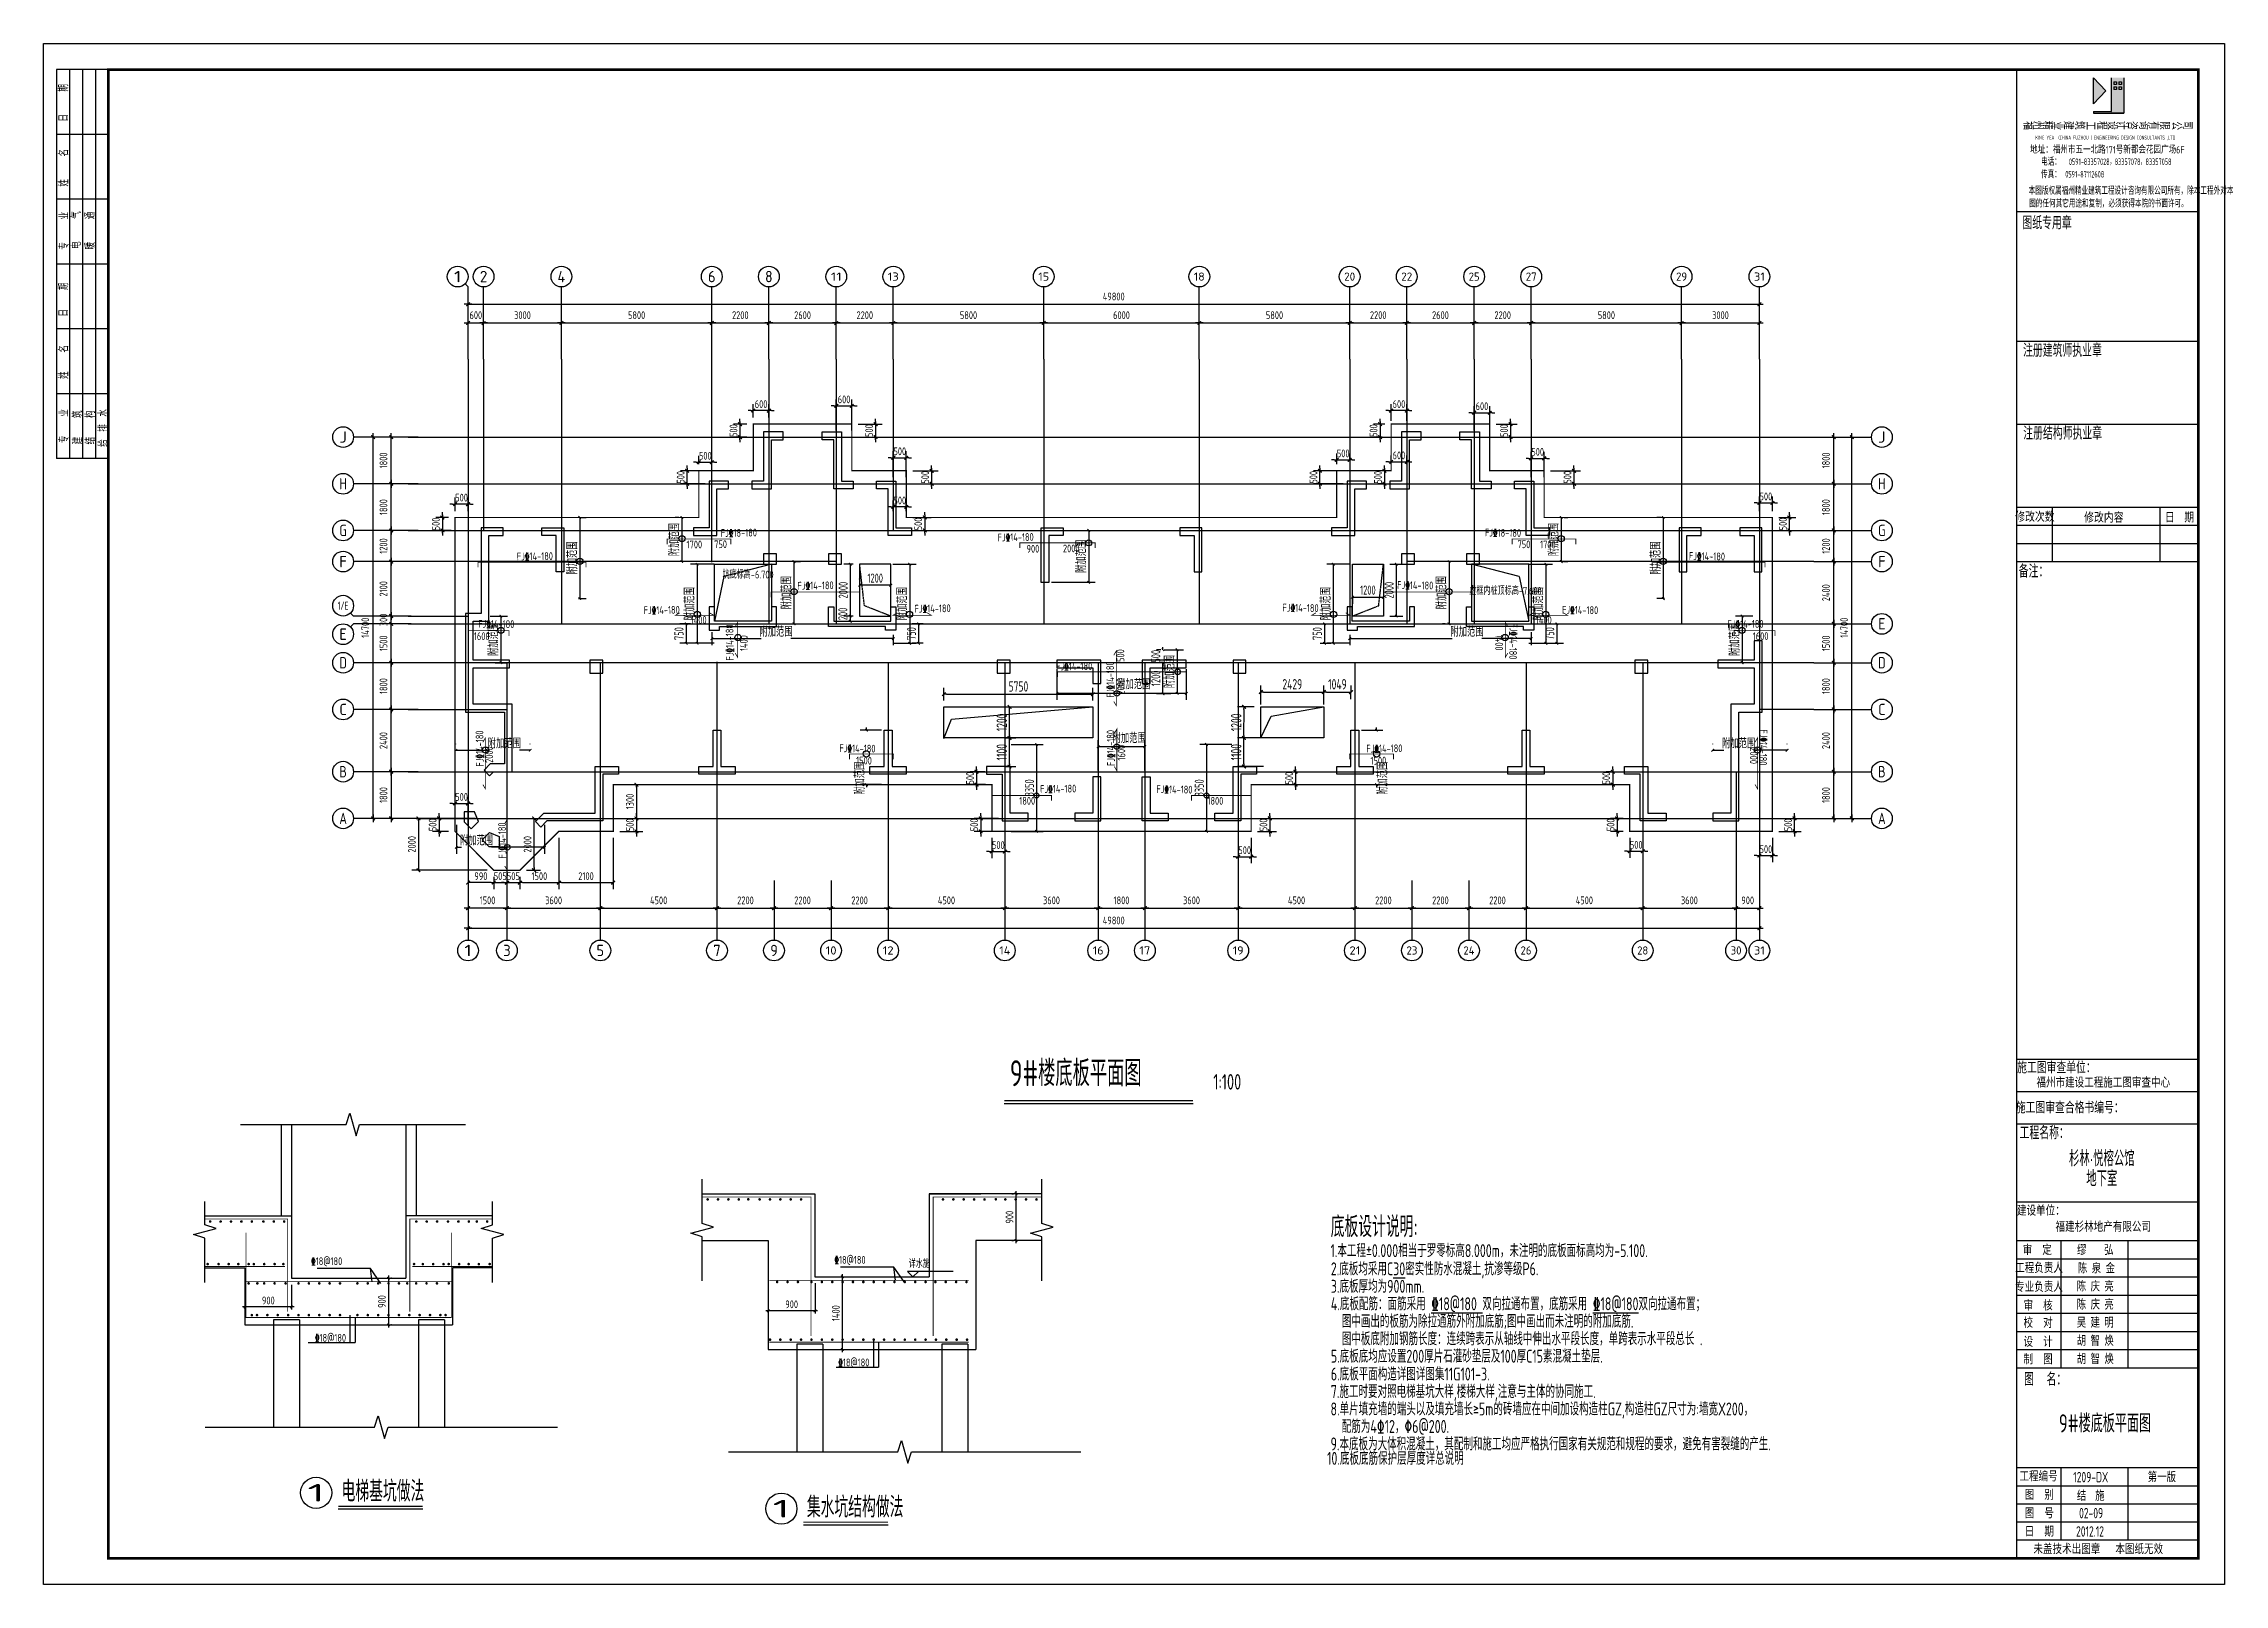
# Model space of a CAD drawing. Extents: x 627893 to 789462, y -407363 to 145317.
# Drawn here: x 657906 to 742006, y -407363 to -347963 of the extents above; entities that cross this region are included whole.
import ezdxf
from ezdxf.enums import TextEntityAlignment as Align

# ---------------------------------------------------------------- set-up
doc = ezdxf.new("R2010")
doc.units = 0
doc.header["$LTSCALE"] = 100
doc.linetypes.add('CONTINOUS', pattern=[0])
doc.linetypes.add('DASH', pattern=[0.35, 0.25, -0.1])
doc.layers.get('0').update_dxf_attribs({"linetype": 'CONTINUOUS'})
doc.layers.get('Defpoints').update_dxf_attribs({"linetype": 'CONTINUOUS'})
for name, color, linetype in [('AXIS', 3, 'CONTINUOUS'), ('AXIS_TEXT', 7, 'CONTINUOUS'), ('COLU', 255, 'CONTINUOUS'), ('CSET', 2, 'CONTINUOUS'), ('DIM', 3, 'CONTINUOUS'), ('dim-wall', 7, 'CONTINUOUS'), ('dote', 253, 'CONTINUOUS'), ('HATCH', 254, 'CONTINUOUS'), ('JSK', 4, 'CONTINUOUS'), ('mid', 7, 'CONTINUOUS'), ('TEXT', 2, 'CONTINUOUS'), ('THICK', 6, 'CONTINUOUS'), ('THIN', 7, 'CONTINUOUS'), ('tm', 7, 'CONTINUOUS'), ('WALL', 255, 'CONTINUOUS'), ('Z-CT', 2, 'CONTINUOUS'), ('图框', 254, 'CONTINUOUS'), ('图框文字', 7, 'CONTINUOUS'), ('支座钢筋标注', 173, 'CONTINUOUS'), ('板底钢筋', 24, 'CONTINUOUS'), ('标高', 7, 'CONTINUOUS'), ('楼板负筋钢筋', 1, 'CONTINUOUS')]:
    doc.layers.add(name, color=color, linetype=linetype)
doc.layers.add('REIN', color=6, linetype='CONTINUOUS', lineweight=18)
doc.styles.add('_TCH_AXIS', font='tssdeng.shx', dxfattribs={"width": 0.7, "bigfont": 'tssdchn.shx'})
doc.styles.add('COMPLEX', font='tssdeng.shx', dxfattribs={"width": 0.7, "bigfont": 'tssdchn.shx'})
doc.styles.add('dim_font', font='tssdeng.shx', dxfattribs={"width": 0.7, "bigfont": 'tssdchn.shx'})
doc.styles.add('DX', font='tssdeng.shx', dxfattribs={"width": 0.7, "bigfont": 'tssdchn.shx'})
doc.styles.add('HZTXT', font='tssdeng.shx', dxfattribs={"width": 0.7, "bigfont": 'tssdchn.shx'})
doc.styles.add('HZTXT2', font='tssdeng.shx', dxfattribs={"width": 0.7, "bigfont": 'tssdchn.shx'})
doc.styles.add('Jgcad-DIM', font='tssdeng.shx', dxfattribs={"width": 0.7, "bigfont": 'tssdchn.shx'})
doc.styles.get("Standard").update_dxf_attribs({"font": 'tssdeng.shx', "width": 0.7, "bigfont": 'tssdchn.shx'})
doc.styles.add('TK', font='tssdeng.shx', dxfattribs={"width": 0.7, "bigfont": 'tssdchn.shx'})
doc.styles.add('TSSD_Dimension', font='Tssdeng.shx', dxfattribs={"width": 0.7, "bigfont": 'tssdchn.shx'})
doc.styles.add('汉字', font='tssdeng.shx', dxfattribs={"width": 0.8, "bigfont": 'atssdchn.shx'})
doc.dimstyles.new('DIMN', dxfattribs={"dimtxt": 300, "dimasz": 1, "dimexe": 250, "dimexo": 300, "dimgap": 150, "dimtad": 1, "dimdec": 0, "dimzin": 0, "dimdsep": 46, "dimtxsty": 'dim_font', "dimblk": '_DIMX', "dimcen": 0.09, "dimclrt": 7, "dimadec": 0, "dimazin": 0, "dimtfac": 1, "dimtdec": 0, "dimtix": 1, "dimtmove": 2, "dimatfit": 3, "dimldrblk": '_DIMX', "dimfxl": 250, "dimtolj": 1, "dimtzin": 0, "dimarcsym": 0})
doc.dimstyles.new('JGCAD_100_117', dxfattribs={"dimtxt": 351, "dimasz": 100, "dimexe": 250, "dimexo": 250, "dimgap": 100, "dimtad": 1, "dimdec": 0, "dimdsep": 46, "dimtxsty": 'Jgcad-DIM', "dimblk1": 'ARCHTICK', "dimblk2": 'ARCHTICK', "dimsah": 1, "dimcen": 0.09, "dimclre": 7, "dimclrt": 1, "dimadec": 3, "dimazin": 0, "dimtfac": 1, "dimtdec": 4, "dimtix": 1, "dimtofl": 0, "dimtmove": 2, "dimatfit": 3, "dimfxl": 1, "dimtolj": 1, "dimtzin": 0, "dimarcsym": 0})
doc.dimstyles.new('TSSD_100_100$0', dxfattribs={"dimtxt": 300, "dimasz": 100, "dimexe": 250, "dimexo": 250, "dimgap": 100, "dimtad": 1, "dimdec": 0, "dimzin": 0, "dimdsep": 46, "dimtxsty": 'TSSD_Dimension', "dimblk": '_TSDBK', "dimblk1": '_TSDBK', "dimblk2": '_TSDBK', "dimsah": 1, "dimcen": 0, "dimclrt": 7, "dimadec": 0, "dimazin": 0, "dimtfac": 1, "dimtdec": 0, "dimtix": 1, "dimtmove": 2, "dimatfit": 3, "dimldrblk": '_TSDBK', "dimfxl": 1, "dimtolj": 1, "dimtzin": 0, "dimarcsym": 0})
doc.dimstyles.new('TSSD_50_100', dxfattribs={"dimtxt": 300, "dimasz": 100, "dimexe": 100, "dimexo": 250, "dimgap": 100, "dimtad": 1, "dimdec": 0, "dimlfac": 0.5, "dimzin": 0, "dimdsep": 46, "dimtxsty": 'TSSD_Dimension', "dimblk": 'ARCHTICK', "dimcen": 0, "dimdle": 100, "dimclrt": 7, "dimadec": 0, "dimazin": 0, "dimtfac": 1, "dimtdec": 0, "dimtix": 1, "dimtmove": 2, "dimatfit": 3, "dimfxl": 1, "dimtolj": 1, "dimtzin": 0, "dimarcsym": 0})

msp = doc.modelspace()

# ---------------------------------------------------------------- texts
at = {"layer": 'mid', "width": 0.7}
for p in [(668820.7, -394906.1), (689003.2, -394853.7), (668968, -397859.2), (689150.6, -398806.7)]:
    msp.add_text('%%13218@180', height=300, dxfattribs=at).set_placement(p, align=Align.MIDDLE_CENTER)
at = {"layer": 'TEXT', "width": 0.7}
for s, height, p in [('坑底标高-6.700', 300, (684086.8, -368675)), ('9#楼底板平面图', 1000, (695167, -388456.5)), ('1:100', 600, (703010.4, -388469.6))]:
    msp.add_text(s, height=height, dxfattribs=at).set_placement(p, align=Align.BOTTOM_LEFT)
for s, height, p in [('虚框内桩顶标高-7.600', 300, (712886.1, -369213.8)), ('电梯基坑做法', 800, (669396.8, -404172.5)), ('集水坑结构做法', 800, (687339.1, -404785.2))]:
    msp.add_text(s, height=height, dxfattribs=at).set_placement(p)
at = {"layer": 'TEXT', "color": 100, "width": 0.7}
for s, height, p in [('底板设计说明:', 800, (707541.5, -393977.4)), ('1.本工程%%P0.000相当于罗零标高8.000m，未注明的底板面标高均为-5.100.', 500, (707533.5, -394747.8)), ('2.底板均采用C%%U30%%U密实性防水混凝土,抗渗等级P6.', 500, (707546.7, -395448.6)), ('3.底板厚均为900mm.', 500, (707546.7, -396122.4)), ('4.底板配筋：面筋采用 %%U%%13218@180 %%U双向拉通布置，底筋采用 %%U%%13218@180%%U双向拉通布置；', 500, (707546.7, -396796.2)), ('图中画出的板筋为除拉通筋外附加底筋;图中画出而未注明的附加底筋.', 500, (707969.3, -397470)), ('图中板底附加钢筋长度：连续跨表示从轴线中伸出水平段长度，单跨表示水平段总长 .', 500, (707969.3, -398143.8)), ('5.底板底均应设置200厚片石灌砂垫层及100厚C15素混凝土垫层.', 500, (707546.7, -398817.6)), ('6.底板平面构造详图详图集11G101-3.', 500, (707546.7, -399504.2)), ('8.单片填充墙的端头以及填充墙长%%1475m的砖墙应在中间加设构造柱GZ,构造柱GZ尺寸为:墙宽X200，', 500, (707534.4, -400851.8)), ('7.施工时要对照电梯基坑大样,楼梯大样,注意与主体的协同施工.', 500, (707546.7, -400178)), ('配筋为4%%13112，%%1306@200.', 500, (707969.3, -401525.6)), ('9.本底板为大体积混凝土，其配制和施工均应严格执行国家有关规范和规程的要求，避免有害裂缝的产生.', 500, (707536.2, -402199.4))]:
    msp.add_text(s, height=height, dxfattribs=at).set_placement(p)
msp.add_text('10.底板底筋保护层厚度详总说明', height=500, dxfattribs=at).set_placement((707402.5, -402906), align=Align.BOTTOM_LEFT)
at = {"layer": '图框文字', "color": 0}
for s, height, width, p in [('福州市建设工程施工图审查中心', 400, 0.8, (737335.7, -387990.1)), ('杉林·悦榕公馆', 600, 0.7, (737277.6, -390908.7)), ('地下室', 600, 0.7, (737277.6, -391681.1)), ('福建杉林地产有限公司', 400, 0.8, (737335.7, -393553.7))]:
    msp.add_text(s, height=height, dxfattribs=dict(at, width=width)).set_placement(p, align=Align.MIDDLE)
at = {"layer": '图框文字', "color": 0, "linetype": 'ByBlock', "width": 0.7}
for s, p in [('缪    弘', (737026.7, -394448.7)), ('陈 泉 金', (737071.1, -395148.7)), ('陈 庆 亮', (737026.7, -395848.6)), ('陈 庆 亮', (737026.7, -396548.6)), ('吴 建 明', (737026.7, -397248.6)), ('胡 智 焕', (737026.7, -397948.6)), ('胡 智 焕', (737026.7, -398648.6)), ('1209-DX', (736851.9, -403228.5)), ('02-09', (736866.6, -404615.4)), ('结  施', (736851.9, -403922.5))]:
    msp.add_text(s, height=400, dxfattribs=at).set_placement(p, align=Align.MIDDLE)
at = {"layer": '图框文字', "width": 0.7}
msp.add_text('9#楼底板平面图', height=700, dxfattribs=at).set_placement((737400.1, -401118.9), align=Align.MIDDLE)
at = {"layer": '图框文字', "color": 0, "linetype": 'ByBlock', "width": 0.7}
for s, p in [('第一版', (739047.9, -403421.8)), ('2012.12', (736285.6, -405522.5))]:
    msp.add_text(s, height=400, dxfattribs=at).set_placement(p)
at = {"layer": '支座钢筋标注', "color": 47, "width": 0.7}
for s, rotation, p in [('FJ%%13218-180', 0.819706, (684023.2, -366983.6)), ('FJ%%13218-180', 359.180294, (713487.3, -366963)), ('1700', 0.819706, (682703.5, -367428.6)), ('750', 0.819706, (683768, -367417.8)), ('FJ%%13214-180', 0.819706, (694697.8, -367152.4)), ('900', 0.819706, (695813.8, -367591)), ('2000', 0.819706, (697218.2, -367578.4)), ('750', 359.180294, (714744, -367411.5)), ('1700', 359.180294, (715614.6, -367419.6)), ('FJ%%13214-180', 0.819706, (676157.3, -367887.8)), ('FJ%%13214-180', 359.180294, (721353.2, -367867.2)), ('FJ%%13214-180', 0.819706, (686981.2, -369015)), ('FJ%%13214-180', 359.180294, (710103.8, -368986.3)), ('FJ%%13214-180', 0.819706, (681047.2, -369960.4)), ('1400', 0.819706, (682864.1, -370339.3)), ('FJ%%13214-180', 0.819706, (691495, -369901.1)), ('FJ%%13214-180', 359.180294, (705680.6, -369857.5)), ('1400', 359.180294, (715454, -370330.3)), ('FJ%%13214-180', 359.180294, (716463.3, -369939.8)), ('1600', 359.303227, (674497.9, -370954.9)), ('FJ%%13214-180', 359.303227, (674665.7, -370480.9)), ('FJ%%13214-180', 90.819706, (684525.8, -371746.4)), ('1400', 90.819706, (685062.4, -371378.7)), ('1400', 269.180294, (713894.7, -370748.8)), ('FJ%%13214-180', 269.180294, (714442.9, -370308.9)), ('FJ%%13214-180', 0.696773, (722844.7, -370498.4)), ('1600', 0.696773, (723820.2, -370962.5)), ('500', 90.819706, (699585.4, -371798.1)), ('FJ%%13214-180', 0.819706, (696955.7, -372130.1)), ('FJ%%13214-180', 90.819706, (699201.7, -373171.6)), ('2000', 90.819706, (699596.4, -373056.2)), ('FJ%%13214-180', 90.819706, (674884, -375833.3)), ('FJ%%13214-180', 359.303227, (688593.1, -375278.5)), ('FJ%%13214-180', 90.819706, (699221.8, -375813.4)), ('FJ%%13214-180', 0.696773, (708917.4, -375296)), ('FJ%%13214-180', 269.180294, (724084.6, -374395.8)), ('2000', 90.819706, (675243.4, -375692.2)), ('1500', 359.303227, (689239.1, -375751.9)), ('1600', 90.819706, (699623.7, -375599.2)), ('1500', 0.696773, (709079, -375759.6)), ('2000', 269.180294, (723713.2, -375094.6)), ('FJ%%13214-180', 0.819706, (696338.6, -376853.5)), ('FJ%%13214-180', 359.180294, (700815.2, -376856.7)), ('1800', 0.819706, (695532.7, -377309.2)), ('1800', 359.180294, (702785.4, -377300.2)), ('FJ%%13214-180', 90.819706, (675753.6, -379379))]:
    msp.add_text(s, height=300, rotation=rotation, dxfattribs=at).set_placement(p)
at = {"layer": '标高', "width": 0.7}
msp.add_text('详水施', height=300, dxfattribs=at).set_placement((691266.8, -395163.5))

# ---------------------------------------------------------------- blocks, each defined once
blk = doc.blocks.new('_AXISO')
blk.add_circle((0, 0), 0.5)
at = {"layer": 'AXIS_TEXT', "style": 'COMPLEX', "width": 1.041667}
blk.add_attdef('A', text='', height=0.56, dxfattribs=at).set_placement((-0.25, -0.28), (0.25, -0.28), align=Align.FIT)
blk = doc.blocks.new('_DIMX')
blk.add_line((-150, 0), (150, 0))
at = {"const_width": 50}
blk.add_lwpolyline([(-70, -70), (70, 70)], dxfattribs=at)
blk = doc.blocks.new('*D794')
at = {"layer": 'AXIS', "color": 0, "lineweight": -2}
for p, q in [((671700, -370032), (671061, -370032)), ((671311, -370031), (671311, -370030)), ((671311, -370332), (671311, -370032)), ((671700, -370332), (671061, -370332)), ((671311, -370333), (671311, -370334))]:
    blk.add_line(p, q, dxfattribs=at)
at = {"layer": 'Defpoints', "color": 0}
for p in [(671311, -370032), (672000, -370032), (672000, -370332)]:
    blk.add_point(p, dxfattribs=at)
at = {"layer": 'AXIS', "color": 0, "lineweight": -2}
for p, rotation in [((671311, -370032), 270), ((671311, -370332), 90)]:
    blk.add_blockref('_DIMX', p, dxfattribs=dict(at, rotation=rotation))
at = {"layer": 'AXIS', "color": 7, "insert": (671011, -370182), "char_height": 300, "attachment_point": 5, "rotation": 90, "style": 'dim_font'}
blk.add_mtext('\\A1;300', dxfattribs=at)
blk = doc.blocks.new('*D796')
at = {"layer": 'AXIS', "color": 0, "lineweight": -2}
for p, q in [((671971, -376032), (671061, -376032)), ((671311, -376033), (671311, -377831)), ((671971, -377832), (671061, -377832))]:
    blk.add_line(p, q, dxfattribs=at)
at = {"layer": 'Defpoints', "color": 0}
for p in [(672271, -376032), (671311, -377832), (672271, -377832)]:
    blk.add_point(p, dxfattribs=at)
at = {"layer": 'AXIS', "color": 0, "lineweight": -2}
for p, rotation in [((671311, -376032), 90), ((671311, -377832), 270)]:
    blk.add_blockref('_DIMX', p, dxfattribs=dict(at, rotation=rotation))
at = {"layer": 'AXIS', "color": 7, "insert": (671011, -376932), "char_height": 300, "attachment_point": 5, "rotation": 90, "style": 'dim_font'}
blk.add_mtext('\\A1;1800', dxfattribs=at)
blk = doc.blocks.new('*D797')
at = {"layer": 'AXIS', "color": 0, "lineweight": -2}
for p, q in [((674274, -380532), (674274, -381542)), ((675774, -380532), (675774, -381542)), ((675773, -381292), (674275, -381292))]:
    blk.add_line(p, q, dxfattribs=at)
at = {"layer": 'Defpoints', "color": 0}
for p in [(674274, -380232), (675774, -380232), (674274, -381292)]:
    blk.add_point(p, dxfattribs=at)
at = {"layer": 'AXIS', "color": 0, "lineweight": -2, "rotation": 180}
blk.add_blockref('_DIMX', (674274, -381292), dxfattribs=at)
at = {"layer": 'AXIS', "color": 0, "lineweight": -2}
blk.add_blockref('_DIMX', (675774, -381292), dxfattribs=at)
at = {"layer": 'AXIS', "color": 7, "insert": (675024, -380992), "char_height": 300, "attachment_point": 5, "style": 'dim_font'}
blk.add_mtext('\\A1;1500', dxfattribs=at)
blk = doc.blocks.new('*D812')
at = {"layer": 'AXIS', "color": 0, "lineweight": -2}
for p, q in [((674273, -358733), (674272, -358733)), ((674274, -359831), (674274, -358483)), ((674274, -358733), (674874, -358733)), ((674874, -359831), (674874, -358483)), ((674875, -358733), (674876, -358733))]:
    blk.add_line(p, q, dxfattribs=at)
at = {"layer": 'Defpoints', "color": 0}
for p in [(674874, -358733), (674274, -360131), (674874, -360131)]:
    blk.add_point(p, dxfattribs=at)
at = {"layer": 'AXIS', "color": 0, "lineweight": -2}
blk.add_blockref('_DIMX', (674274, -358733), dxfattribs=at)
at = {"layer": 'AXIS', "color": 0, "lineweight": -2, "rotation": 180}
blk.add_blockref('_DIMX', (674874, -358733), dxfattribs=at)
at = {"layer": 'AXIS', "color": 7, "insert": (674574, -358433), "char_height": 300, "attachment_point": 5, "style": 'dim_font'}
blk.add_mtext('\\A1;600', dxfattribs=at)
blk = doc.blocks.new('A$C35F87531')
at = {"layer": '图框'}
h = blk.add_hatch(color=256, dxfattribs=at)
h.paths.add_polyline_path([(80225, 58086), (79745, 58086), (79745, 56789), (79050, 56789), (79049, 56724), (79745, 56724), (80225, 56724)])
h.paths.add_polyline_path([(79837, 57631), (79837, 57731), (79937, 57731), (79937, 57631)], flags=16)
h.paths.add_polyline_path([(80032, 57631), (80032, 57731), (80132, 57731), (80132, 57631)], flags=16)
h.paths.add_polyline_path([(79837, 57827), (79837, 57927), (79937, 57927), (79937, 57827)], flags=16)
h.paths.add_polyline_path([(80032, 57827), (80032, 57927), (80132, 57927), (80132, 57827)], flags=16)
h.paths.add_polyline_path([(79524, 57583), (79049, 58081), (79050, 57085)])
for p, q in [((500, 58400), (500, 43400)), ((2500, 58400), (500, 58400)), ((1000, 58400), (1000, 43400)), ((1500, 58400), (1500, 43400)), ((2000, 58400), (2000, 43400)), ((76100, 1000), (76100, 58400)), ((79050, 57085), (79049, 58081)), ((79524, 57583), (79049, 58081)), ((79745, 56789), (79745, 58086)), ((80225, 58086), (80225, 56724)), ((79524, 57583), (79050, 57085)), ((79837, 57927), (79937, 57927)), ((79837, 57927), (79837, 57827)), ((79937, 57827), (79837, 57827)), ((79837, 57731), (79937, 57731)), ((79837, 57731), (79837, 57631)), ((79937, 57631), (79837, 57631)), ((79937, 57927), (79937, 57827)), ((79937, 57731), (79937, 57631)), ((80032, 57927), (80132, 57927)), ((80032, 57927), (80032, 57827)), ((80132, 57827), (80032, 57827)), ((80032, 57731), (80132, 57731)), ((80032, 57731), (80032, 57631)), ((80132, 57631), (80032, 57631)), ((80132, 57927), (80132, 57827)), ((80132, 57731), (80132, 57631)), ((79050, 56789), (79049, 56724)), ((79049, 56724), (80225, 56724)), ((79049, 56724), (79745, 56724)), ((79050, 56789), (79745, 56789)), ((80225, 56724), (79745, 56724)), ((2500, 55900), (500, 55900)), ((2500, 53400), (500, 53400)), ((76100, 52932), (83100, 52932)), ((2500, 50900), (500, 50900)), ((2500, 48400), (500, 48400)), ((76100, 47932), (83100, 47932)), ((2500, 45900), (500, 45900)), ((76100, 44732), (83100, 44732)), ((2500, 43400), (500, 43400)), ((76100, 41532), (83100, 41532)), ((77453, 41532), (77453, 39432)), ((81606, 41532), (81606, 39432)), ((76100, 40832), (83100, 40832)), ((76100, 40132), (83100, 40132)), ((76100, 39432), (83100, 39432)), ((76100, 20254), (83100, 20254)), ((76100, 19004), (83100, 19004)), ((76100, 17754), (83100, 17754)), ((76100, 14754), (83100, 14754)), ((76100, 13254), (83100, 13254)), ((77791, 13254), (77791, 8354)), ((80377, 13254), (80377, 8354)), ((76100, 12554), (83100, 12554)), ((76100, 11854), (83100, 11854)), ((76100, 11154), (83100, 11154)), ((76100, 10454), (83100, 10454)), ((76100, 9754), (83100, 9754)), ((76100, 9054), (77791, 9054)), ((77791, 9054), (83100, 9054)), ((76100, 8354), (83100, 8354)), ((76100, 4500), (83100, 4500)), ((77791, 4500), (77791, 1700)), ((80377, 4500), (80377, 1700)), ((76100, 3800), (83100, 3800)), ((76100, 3100), (83100, 3100)), ((83100, 2400), (76100, 2400)), ((83100, 1700), (76100, 1700))]:
    blk.add_line(p, q, dxfattribs=at)
blk.add_lwpolyline([(0, 0), (0, 59400), (84100, 59400), (84100, 0)], close=True, dxfattribs=at)
at = {"layer": '图框', "const_width": 100}
blk.add_lwpolyline([(2500, 1000), (83100, 1000), (83100, 58400), (2500, 58400)], close=True, dxfattribs=at)
at = {"layer": '图框', "style": 'DX', "width": 0.7}
for s, p in [('日      期', (747, 57116, 2200)), ('姓      名 ', (752, 54687)), ('专      业', (762, 52186)), ('电      气', (1232, 52213, 2200)), ('暖      通', (1766, 52190, 2200)), ('日     期', (747, 49531, 2200)), ('姓     名', (752, 47126)), ('专     业', (762, 44655)), ('建     筑', (1283, 44602, 2200)), ('结     构', (1774, 44602, 2200)), ('给  排  水', (2271, 44582, 2200))]:
    blk.add_text(s, height=320, rotation=90, dxfattribs=at).set_placement(p, align=Align.MIDDLE)
at = {"layer": '图框', "style": '汉字', "width": 0.8}
for s, p in [('福', (76354, 56404)), ('州', (76748, 56421)), ('精', (77116, 56416)), ('业', (77506, 56395)), ('建', (77912, 56415)), ('筑', (78337, 56416)), ('工', (78763, 56398)), ('程', (79197, 56411)), ('设', (79610, 56408)), ('计', (79994, 56418)), ('咨', (80372, 56413)), ('询', (80816, 56414)), ('有', (81209, 56410)), ('限', (81615, 56412)), ('公', (82075, 56397)), ('司', (82496, 56411))]:
    blk.add_text(s, height=320, rotation=270, dxfattribs=at).set_placement(p)
at = {"layer": '图框', "width": 0.7}
for s, height, style, p in [('KING YEA  (CHINA FUZHOU ) ENGINEERING DESIGN CONSULTANTS ,LTD', 150, 'HZTXT', (76814, 55701)), ('本图版权属福州精业建筑工程设计咨询有限公司所有，除本工程外对本', 280, 'HZTXT2', (76551, 53580)), ('图的任何其它用途和复制，必须获得本院的书面许可。', 280, 'HZTXT2', (76573, 53088))]:
    blk.add_text(s, height=height, dxfattribs=dict(at, style=style)).set_placement(p)
at = {"layer": '图框'}
for s, height, style, width, p in [('电话：', 280, 'TK', 0.7, (77411, 54877)), ('地址：福州市五一北路171号新都会花园广场6F', 280, 'HZTXT2', 0.8, (79590, 55341)), ('0591-83357028，83357078，83357058', 250, 'TK', 0.6, (80082, 54841)), ('传真：', 280, 'TK', 0.7, (77411, 54391)), ('0591-87112608', 250, 'TK', 0.6, (78714, 54363)), ('图纸专用章', 500, 'HZTXT2', 0.8, (77262, 52521)), ('注册建筑师执业章', 500, 'HZTXT2', 0.8, (77857, 47602)), ('注册结构师执业章', 500, 'HZTXT2', 0.8, (77863, 44409)), ('修改次数', 380, 'HZTXT2', 0.8, (76792, 41181)), ('修改内容', 380, 'HZTXT2', 0.8, (79452, 41154)), ('日  期', 380, 'HZTXT2', 0.8, (82372, 41154)), ('备注：', 500, 'HZTXT2', 0.8, (76740, 39089)), ('施工图审查单位：', 450, 'HZTXT2', 0.8, (77622, 19953)), ('施工图审查合格书编号：', 450, 'HZTXT2', 0.8, (78136, 18409)), ('工程名称：', 500, 'HZTXT2', 0.8, (77151, 17437)), ('建设单位：', 400, 'HZTXT2', 0.8, (77022, 14436)), ('审  定', 400, 'HZTXT2', 0.8, (76886, 12921)), ('工程负责人', 400, 'HZTXT2', 0.8, (76952, 12224)), ('专业负责人', 400, 'HZTXT2', 0.8, (76952, 11495)), ('审  核', 400, 'HZTXT2', 0.8, (76915, 10777)), ('校  对', 400, 'HZTXT2', 0.8, (76916, 10109)), ('设  计', 400, 'HZTXT2', 0.8, (76915, 9376)), ('制  图', 400, 'HZTXT2', 0.8, (76915, 8703)), ('图  名：', 500, 'HZTXT2', 0.8, (77188, 7934)), ('工程编号', 400, 'HZTXT2', 0.8, (76935, 4192)), ('图  别', 400, 'HZTXT2', 0.8, (76963, 3475)), ('图  号', 400, 'HZTXT2', 0.8, (76963, 2758)), ('日  期', 400, 'HZTXT2', 0.8, (76963, 2058)), ('未盖技术出图章   本图纸无效', 400, 'HZTXT2', 0.8, (79237, 1389))]:
    blk.add_text(s, height=height, dxfattribs=dict(at, style=style, width=width)).set_placement(p, align=Align.MIDDLE)
blk = doc.blocks.new('_ArchTick')
at = {"color": 0, "linetype": 'ByBlock', "const_width": 0.4}
blk.add_lwpolyline([(-0.5, -0.5), (0.5, 0.5)], dxfattribs=at)
blk = doc.blocks.new('*D846')
at = {"layer": 'Defpoints', "color": 0}
for p in [(708376, -369020), (709576, -369120), (709576, -369307)]:
    blk.add_point(p, dxfattribs=at)
at = {"layer": 'dim-wall', "color": 7, "lineweight": -2}
for p, q in [((708376, -369270), (708376, -369556)), ((709576, -369370), (709576, -369557))]:
    blk.add_line(p, q, dxfattribs=at)
at = {"layer": 'dim-wall', "color": 0, "lineweight": -2}
blk.add_line((708376, -369306), (709576, -369307), dxfattribs=at)
at = {"layer": 'dim-wall', "color": 0, "lineweight": -2, "xscale": 100, "yscale": 100, "zscale": 100}
for p, rotation in [((708376, -369306), 179.954628262561), ((709576, -369307), 359.954628262561)]:
    blk.add_blockref('_ArchTick', p, dxfattribs=dict(at, rotation=rotation))
at = {"layer": 'dim-wall', "color": 1, "insert": (708976, -369031), "char_height": 351, "attachment_point": 5, "rotation": 359.95463, "style": 'Jgcad-DIM'}
blk.add_mtext('\\A1;1200', dxfattribs=at)
blk = doc.blocks.new('*D847')
at = {"layer": 'Defpoints', "color": 0}
for p in [(709576, -368032), (709576, -370032), (710069, -370033)]:
    blk.add_point(p, dxfattribs=at)
at = {"layer": 'dim-wall', "color": 7, "lineweight": -2}
for p, q in [((709826, -368033), (710321, -368033)), ((709826, -370033), (710319, -370033))]:
    blk.add_line(p, q, dxfattribs=at)
at = {"layer": 'dim-wall', "color": 0, "lineweight": -2}
blk.add_line((710071, -368033), (710069, -370033), dxfattribs=at)
at = {"layer": 'dim-wall', "color": 0, "lineweight": -2, "xscale": 100, "yscale": 100, "zscale": 100}
for p, rotation in [((710071, -368033), 89.95462826923105), ((710069, -370033), 269.9546282692311)]:
    blk.add_blockref('_ArchTick', p, dxfattribs=dict(at, rotation=rotation))
at = {"layer": 'dim-wall', "color": 1, "insert": (709795, -369033), "char_height": 351, "attachment_point": 5, "rotation": 89.95463, "style": 'Jgcad-DIM'}
blk.add_mtext('\\A1;2000', dxfattribs=at)
blk = doc.blocks.new('*D848')
at = {"layer": 'Defpoints', "color": 0}
for p in [(689376, -368844), (689376, -368857), (690576, -368857)]:
    blk.add_point(p, dxfattribs=at)
at = {"layer": 'dim-wall', "color": 7, "lineweight": -2}
for p, q in [((689376, -368607), (689376, -368594)), ((690576, -368607), (690576, -368595))]:
    blk.add_line(p, q, dxfattribs=at)
at = {"layer": 'dim-wall', "color": 0, "lineweight": -2}
blk.add_line((690576, -368845), (689376, -368844), dxfattribs=at)
at = {"layer": 'dim-wall', "color": 0, "lineweight": -2, "xscale": 100, "yscale": 100, "zscale": 100}
for p, rotation in [((689376, -368844), 179.954628262561), ((690576, -368845), 359.954628262561)]:
    blk.add_blockref('_ArchTick', p, dxfattribs=dict(at, rotation=rotation))
at = {"layer": 'dim-wall', "color": 1, "insert": (689976, -368569), "char_height": 351, "attachment_point": 5, "rotation": 359.95463, "style": 'Jgcad-DIM'}
blk.add_mtext('\\A1;1200', dxfattribs=at)
blk = doc.blocks.new('*D849')
at = {"layer": 'Defpoints', "color": 0}
for p in [(689376, -368032), (689014, -370032), (689376, -370032)]:
    blk.add_point(p, dxfattribs=at)
at = {"layer": 'dim-wall', "color": 7, "lineweight": -2}
for p, q in [((689126, -368032), (688766, -368032)), ((689126, -370032), (688764, -370032))]:
    blk.add_line(p, q, dxfattribs=at)
at = {"layer": 'dim-wall', "color": 0, "lineweight": -2}
blk.add_line((689016, -368032), (689014, -370032), dxfattribs=at)
at = {"layer": 'dim-wall', "color": 0, "lineweight": -2, "xscale": 100, "yscale": 100, "zscale": 100}
for p, rotation in [((689016, -368032), 89.95462826923105), ((689014, -370032), 269.9546282692311)]:
    blk.add_blockref('_ArchTick', p, dxfattribs=dict(at, rotation=rotation))
at = {"layer": 'dim-wall', "color": 1, "insert": (688740, -369032), "char_height": 351, "attachment_point": 5, "rotation": 89.95463, "style": 'Jgcad-DIM'}
blk.add_mtext('\\A1;2000', dxfattribs=at)
blk = doc.blocks.new('*D850')
at = {"layer": 'Defpoints', "color": 0}
for p in [(689376, -370032), (688935, -370232), (689014, -370232)]:
    blk.add_point(p, dxfattribs=at)
at = {"layer": 'dim-wall', "color": 7, "lineweight": -2}
for p, q in [((689126, -370032), (688764, -370032)), ((689185, -370233), (689264, -370233))]:
    blk.add_line(p, q, dxfattribs=at)
at = {"layer": 'dim-wall', "color": 0, "lineweight": -2}
blk.add_line((689014, -370032), (689014, -370232), dxfattribs=at)
at = {"layer": 'dim-wall', "color": 0, "lineweight": -2, "xscale": 100, "yscale": 100, "zscale": 100}
for p, rotation in [((689014, -370032), 89.95462826923105), ((689014, -370232), 269.9546282692311)]:
    blk.add_blockref('_ArchTick', p, dxfattribs=dict(at, rotation=rotation))
at = {"layer": 'dim-wall', "color": 1, "insert": (688726, -369951), "char_height": 351, "attachment_point": 5, "rotation": 89.95463, "style": 'Jgcad-DIM'}
blk.add_mtext('\\A1;200', dxfattribs=at)
blk = doc.blocks.new('*D851')
at = {"layer": 'Defpoints', "color": 0}
for p in [(685854, -394107), (687654, -395507), (685854, -396816)]:
    blk.add_point(p, dxfattribs=at)
at = {"layer": 'DIM', "color": 0, "lineweight": -2}
for p, q in [((685854, -394357), (685854, -396916)), ((687654, -395757), (687654, -396916)), ((687754, -396816), (685754, -396816))]:
    blk.add_line(p, q, dxfattribs=at)
at = {"layer": 'DIM', "color": 0, "lineweight": -2, "xscale": 100, "yscale": 100, "zscale": 100, "rotation": 180}
blk.add_blockref('_ArchTick', (685854, -396816), dxfattribs=at)
at = {"layer": 'DIM', "color": 0, "lineweight": -2, "xscale": 100, "yscale": 100, "zscale": 100}
blk.add_blockref('_ArchTick', (687654, -396816), dxfattribs=at)
at = {"layer": 'DIM', "color": 7, "insert": (686754, -396566), "char_height": 300, "attachment_point": 5, "style": 'TSSD_Dimension'}
blk.add_mtext('\\A1;900', dxfattribs=at)
blk = doc.blocks.new('*D852')
at = {"layer": 'Defpoints', "color": 0}
for p in [(687879, -395507), (688101, -398307), (688707, -398307)]:
    blk.add_point(p, dxfattribs=at)
at = {"layer": 'DIM', "color": 0, "lineweight": -2}
for p, q in [((688129, -395507), (688807, -395507)), ((688707, -395407), (688707, -398407)), ((688351, -398307), (688807, -398307))]:
    blk.add_line(p, q, dxfattribs=at)
at = {"layer": 'DIM', "color": 0, "lineweight": -2, "xscale": 100, "yscale": 100, "zscale": 100}
for p, rotation in [((688707, -395507), 90), ((688707, -398307), 270)]:
    blk.add_blockref('_ArchTick', p, dxfattribs=dict(at, rotation=rotation))
at = {"layer": 'DIM', "color": 7, "insert": (688457, -396907), "char_height": 300, "attachment_point": 5, "rotation": 90, "style": 'TSSD_Dimension'}
blk.add_mtext('\\A1;1400', dxfattribs=at)
blk = doc.blocks.new('*D853')
at = {"layer": 'Defpoints', "color": 0}
for p in [(695496, -392307), (695405, -394107), (695496, -394107)]:
    blk.add_point(p, dxfattribs=at)
at = {"layer": 'DIM', "color": 0, "lineweight": -2}
for p, q in [((695246, -392307), (695305, -392307)), ((695405, -392207), (695405, -394207)), ((695246, -394107), (695305, -394107))]:
    blk.add_line(p, q, dxfattribs=at)
at = {"layer": 'DIM', "color": 0, "lineweight": -2, "xscale": 100, "yscale": 100, "zscale": 100}
for p, rotation in [((695405, -392307), 90), ((695405, -394107), 270)]:
    blk.add_blockref('_ArchTick', p, dxfattribs=dict(at, rotation=rotation))
at = {"layer": 'DIM', "color": 7, "insert": (695155, -393207), "char_height": 300, "attachment_point": 5, "rotation": 90, "style": 'TSSD_Dimension'}
blk.add_mtext('\\A1;900', dxfattribs=at)
blk = doc.blocks.new('*D854')
at = {"layer": 'Defpoints', "color": 0}
for p in [(683674, -370409), (690674, -370503), (683674, -370902)]:
    blk.add_point(p, dxfattribs=at)
at = {"layer": 'dim-wall', "color": 7, "lineweight": -2}
for p, q in [((683674, -370659), (683674, -371152)), ((690674, -370753), (690674, -371152))]:
    blk.add_line(p, q, dxfattribs=at)
at = {"layer": 'dim-wall', "color": 0, "lineweight": -2}
for p, q in [((683674, -370902), (685572, -370902)), ((690674, -370902), (686727, -370902))]:
    blk.add_line(p, q, dxfattribs=at)
at = {"layer": 'dim-wall', "color": 0, "lineweight": -2, "xscale": 100, "yscale": 100, "zscale": 100, "rotation": 180}
blk.add_blockref('_ArchTick', (683674, -370902), dxfattribs=at)
at = {"layer": 'dim-wall', "color": 0, "lineweight": -2, "xscale": 100, "yscale": 100, "zscale": 100}
blk.add_blockref('_ArchTick', (690674, -370902), dxfattribs=at)
at = {"layer": 'dim-wall', "color": 1, "insert": (686149, -370652), "char_height": 351, "attachment_point": 5, "style": 'Jgcad-DIM'}
blk.add_mtext('\\A1;附加范围', dxfattribs=at)
blk = doc.blocks.new('*D855')
at = {"layer": 'Defpoints', "color": 0}
for p in [(684010, -368032), (683107, -371082), (684010, -371082)]:
    blk.add_point(p, dxfattribs=at)
at = {"layer": 'dim-wall', "color": 7, "lineweight": -2}
for p, q in [((683760, -368032), (682857, -368032)), ((683760, -371082), (682857, -371082))]:
    blk.add_line(p, q, dxfattribs=at)
at = {"layer": 'dim-wall', "color": 0, "lineweight": -2}
blk.add_line((683107, -368032), (683107, -371082), dxfattribs=at)
at = {"layer": 'dim-wall', "color": 0, "lineweight": -2, "xscale": 100, "yscale": 100, "zscale": 100}
for p, rotation in [((683107, -368032), 90), ((683107, -371082), 270)]:
    blk.add_blockref('_ArchTick', p, dxfattribs=dict(at, rotation=rotation))
at = {"layer": 'dim-wall', "color": 1, "insert": (682832, -369557), "char_height": 351, "attachment_point": 5, "rotation": 90, "style": 'Jgcad-DIM'}
blk.add_mtext('\\A1;\\A1;附加范围', dxfattribs=at)
blk = doc.blocks.new('*D856')
at = {"layer": 'Defpoints', "color": 0}
for p in [(686624, -367932), (686743, -370332), (686843, -370332)]:
    blk.add_point(p, dxfattribs=at)
at = {"layer": 'dim-wall', "color": 0, "lineweight": -2}
blk.add_line((686843, -367932), (686843, -370332), dxfattribs=at)
at = {"layer": 'dim-wall', "color": 7, "lineweight": -2}
for p, q in [((686874, -367932), (687093, -367932)), ((686993, -370332), (687093, -370332))]:
    blk.add_line(p, q, dxfattribs=at)
at = {"layer": 'dim-wall', "color": 0, "lineweight": -2, "xscale": 100, "yscale": 100, "zscale": 100}
for p, rotation in [((686843, -367932), 90), ((686843, -370332), 270)]:
    blk.add_blockref('_ArchTick', p, dxfattribs=dict(at, rotation=rotation))
at = {"layer": 'dim-wall', "color": 1, "insert": (686568, -369132), "char_height": 351, "attachment_point": 5, "rotation": 90, "style": 'Jgcad-DIM'}
blk.add_mtext('\\A1;\\A1;附加范围', dxfattribs=at)
blk = doc.blocks.new('*D857')
at = {"layer": 'Defpoints', "color": 0}
for p in [(682655, -366232), (682517, -367932), (682677, -367932)]:
    blk.add_point(p, dxfattribs=at)
at = {"layer": 'dim-wall', "color": 7, "lineweight": -2}
for p, q in [((682405, -366232), (682267, -366232)), ((682427, -367932), (682267, -367932))]:
    blk.add_line(p, q, dxfattribs=at)
at = {"layer": 'dim-wall', "color": 0, "lineweight": -2}
blk.add_line((682517, -366232), (682517, -367932), dxfattribs=at)
at = {"layer": 'dim-wall', "color": 0, "lineweight": -2, "xscale": 100, "yscale": 100, "zscale": 100}
for p, rotation in [((682517, -366232), 90), ((682517, -367932), 270)]:
    blk.add_blockref('_ArchTick', p, dxfattribs=dict(at, rotation=rotation))
at = {"layer": 'dim-wall', "color": 1, "insert": (682241, -367082), "char_height": 351, "attachment_point": 5, "rotation": 90, "style": 'Jgcad-DIM'}
blk.add_mtext('\\A1;\\A1;附加范围', dxfattribs=at)
blk = doc.blocks.new('*D858')
at = {"layer": 'Defpoints', "color": 0}
for p in [(678412, -366232), (678284, -369357), (678582, -369357)]:
    blk.add_point(p, dxfattribs=at)
at = {"layer": 'dim-wall', "color": 0, "lineweight": -2}
blk.add_line((678582, -366232), (678582, -369357), dxfattribs=at)
at = {"layer": 'dim-wall', "color": 7, "lineweight": -2}
for p, q in [((678662, -366232), (678832, -366232)), ((678534, -369357), (678832, -369357))]:
    blk.add_line(p, q, dxfattribs=at)
at = {"layer": 'dim-wall', "color": 0, "lineweight": -2, "xscale": 100, "yscale": 100, "zscale": 100}
for p, rotation in [((678582, -366232), 90), ((678582, -369357), 270)]:
    blk.add_blockref('_ArchTick', p, dxfattribs=dict(at, rotation=rotation))
at = {"layer": 'dim-wall', "color": 1, "insert": (678307, -367795), "char_height": 351, "attachment_point": 5, "rotation": 90, "style": 'Jgcad-DIM'}
blk.add_mtext('\\A1;\\A1;\\A1;附加范围', dxfattribs=at)
blk = doc.blocks.new('*D859')
at = {"layer": 'Defpoints', "color": 0}
for p in [(696978, -371832), (701974, -371832), (701974, -373010)]:
    blk.add_point(p, dxfattribs=at)
at = {"layer": 'dim-wall', "color": 7, "lineweight": -2}
for p, q in [((696978, -372082), (696978, -373260)), ((701974, -372082), (701974, -373260))]:
    blk.add_line(p, q, dxfattribs=at)
at = {"layer": 'dim-wall', "color": 0, "lineweight": -2}
blk.add_line((696978, -373010), (701974, -373010), dxfattribs=at)
at = {"layer": 'dim-wall', "color": 0, "lineweight": -2, "xscale": 100, "yscale": 100, "zscale": 100, "rotation": 180}
blk.add_blockref('_ArchTick', (696978, -373010), dxfattribs=at)
at = {"layer": 'dim-wall', "color": 0, "lineweight": -2, "xscale": 100, "yscale": 100, "zscale": 100}
blk.add_blockref('_ArchTick', (701974, -373010), dxfattribs=at)
at = {"layer": 'dim-wall', "color": 1, "insert": (699945, -372677), "char_height": 351, "attachment_point": 5, "style": 'Jgcad-DIM'}
blk.add_mtext('\\A1;\\A1;\\A1;\\A1;附加范围', dxfattribs=at)
blk = doc.blocks.new('*D860')
at = {"layer": 'Defpoints', "color": 0}
for p in [(700863, -371332), (700800, -373010), (701620, -373010)]:
    blk.add_point(p, dxfattribs=at)
at = {"layer": 'dim-wall', "color": 7, "lineweight": -2}
for p, q in [((701113, -371332), (701870, -371332)), ((701050, -373010), (701870, -373010))]:
    blk.add_line(p, q, dxfattribs=at)
at = {"layer": 'dim-wall', "color": 0, "lineweight": -2}
blk.add_line((701620, -371332), (701620, -373010), dxfattribs=at)
at = {"layer": 'dim-wall', "color": 0, "lineweight": -2, "xscale": 100, "yscale": 100, "zscale": 100}
for p, rotation in [((701620, -371332), 90), ((701620, -373010), 270)]:
    blk.add_blockref('_ArchTick', p, dxfattribs=dict(at, rotation=rotation))
at = {"layer": 'dim-wall', "color": 1, "insert": (701344, -372171), "char_height": 351, "attachment_point": 5, "rotation": 90, "style": 'Jgcad-DIM'}
blk.add_mtext('\\A1;\\A1;\\A1;\\A1;\\A1;附加范围', dxfattribs=at)
blk = doc.blocks.new('*D861')
at = {"layer": 'Defpoints', "color": 0}
for p in [(700374, -375067), (698574, -376232), (700374, -376232)]:
    blk.add_point(p, dxfattribs=at)
at = {"layer": 'dim-wall', "color": 7, "lineweight": -2}
for p, q in [((698574, -375982), (698574, -374817)), ((700374, -375982), (700374, -374817))]:
    blk.add_line(p, q, dxfattribs=at)
at = {"layer": 'dim-wall', "color": 0, "lineweight": -2}
blk.add_line((698574, -375067), (700374, -375067), dxfattribs=at)
at = {"layer": 'dim-wall', "color": 0, "lineweight": -2, "xscale": 100, "yscale": 100, "zscale": 100, "rotation": 180}
blk.add_blockref('_ArchTick', (698574, -375067), dxfattribs=at)
at = {"layer": 'dim-wall', "color": 0, "lineweight": -2, "xscale": 100, "yscale": 100, "zscale": 100}
blk.add_blockref('_ArchTick', (700374, -375067), dxfattribs=at)
at = {"layer": 'dim-wall', "color": 1, "insert": (699771, -374752), "char_height": 351, "attachment_point": 5, "style": 'Jgcad-DIM'}
blk.add_mtext('\\A1;\\A1;\\A1;附加范围', dxfattribs=at)
blk = doc.blocks.new('*D862')
at = {"layer": 'Defpoints', "color": 0}
for p in [(694974, -374982), (694974, -378332), (696199, -378332)]:
    blk.add_point(p, dxfattribs=at)
at = {"layer": 'dim-wall', "color": 7, "lineweight": -2}
for p, q in [((695224, -374982), (696449, -374982)), ((695224, -378332), (696449, -378332))]:
    blk.add_line(p, q, dxfattribs=at)
at = {"layer": 'dim-wall', "color": 0, "lineweight": -2}
blk.add_line((696199, -374982), (696199, -378332), dxfattribs=at)
at = {"layer": 'dim-wall', "color": 0, "lineweight": -2, "xscale": 100, "yscale": 100, "zscale": 100}
for p, rotation in [((696199, -374982), 90), ((696199, -378332), 270)]:
    blk.add_blockref('_ArchTick', p, dxfattribs=dict(at, rotation=rotation))
at = {"layer": 'dim-wall', "color": 1, "insert": (695923, -376657), "char_height": 351, "attachment_point": 5, "rotation": 90, "style": 'Jgcad-DIM'}
blk.add_mtext('\\A1;3350', dxfattribs=at)
blk = doc.blocks.new('*D863')
at = {"layer": 'Defpoints', "color": 0}
for p in [(673808, -375217), (676674, -375206), (676674, -375217)]:
    blk.add_point(p, dxfattribs=at)
at = {"layer": 'dim-wall', "color": 7, "lineweight": -2}
for p, q in [((673808, -374967), (673808, -374956)), ((676674, -374967), (676674, -374956))]:
    blk.add_line(p, q, dxfattribs=at)
at = {"layer": 'dim-wall', "color": 0, "lineweight": -2}
for p, q in [((673808, -375206), (675096, -375206)), ((676674, -375206), (676252, -375206))]:
    blk.add_line(p, q, dxfattribs=at)
at = {"layer": 'dim-wall', "color": 0, "lineweight": -2, "xscale": 100, "yscale": 100, "zscale": 100, "rotation": 180}
blk.add_blockref('_ArchTick', (673808, -375206), dxfattribs=at)
at = {"layer": 'dim-wall', "color": 0, "lineweight": -2, "xscale": 100, "yscale": 100, "zscale": 100}
blk.add_blockref('_ArchTick', (676674, -375206), dxfattribs=at)
at = {"layer": 'dim-wall', "color": 1, "insert": (675674, -374956), "char_height": 351, "attachment_point": 5, "style": 'Jgcad-DIM'}
blk.add_mtext('\\A1;\\A1;\\A1;\\A1;\\A1;附加范围', dxfattribs=at)
blk = doc.blocks.new('*D864')
at = {"layer": 'Defpoints', "color": 0}
for p in [(673823, -377835), (677224, -377832), (677224, -378948)]:
    blk.add_point(p, dxfattribs=at)
at = {"layer": 'dim-wall', "color": 7, "lineweight": -2}
for p, q in [((673823, -378085), (673823, -379198)), ((677224, -378082), (677224, -379198))]:
    blk.add_line(p, q, dxfattribs=at)
at = {"layer": 'dim-wall', "color": 0, "lineweight": -2}
for p, q in [((673823, -378948), (674022, -378948)), ((677224, -378948), (675178, -378948))]:
    blk.add_line(p, q, dxfattribs=at)
at = {"layer": 'dim-wall', "color": 0, "lineweight": -2, "xscale": 100, "yscale": 100, "zscale": 100, "rotation": 180}
blk.add_blockref('_ArchTick', (673823, -378948), dxfattribs=at)
at = {"layer": 'dim-wall', "color": 0, "lineweight": -2, "xscale": 100, "yscale": 100, "zscale": 100}
blk.add_blockref('_ArchTick', (677224, -378948), dxfattribs=at)
at = {"layer": 'dim-wall', "color": 1, "insert": (674600, -378696), "char_height": 351, "attachment_point": 5, "style": 'Jgcad-DIM'}
blk.add_mtext('\\A1;\\A1;\\A1;\\A1;附加范围', dxfattribs=at)
blk = doc.blocks.new('*D865')
at = {"layer": 'Defpoints', "color": 0}
for p in [(690474, -374432), (689640, -376532), (690474, -376532)]:
    blk.add_point(p, dxfattribs=at)
at = {"layer": 'dim-wall', "color": 7, "lineweight": -2}
for p, q in [((690224, -374432), (689390, -374432)), ((690224, -376532), (689390, -376532))]:
    blk.add_line(p, q, dxfattribs=at)
at = {"layer": 'dim-wall', "color": 0, "lineweight": -2}
for p, q in [((689640, -374432), (689640, -374332)), ((689640, -376532), (689640, -376632))]:
    blk.add_line(p, q, dxfattribs=at)
at = {"layer": 'dim-wall', "color": 0, "lineweight": -2, "xscale": 100, "yscale": 100, "zscale": 100}
for p, rotation in [((689640, -374432), 270), ((689640, -376532), 90)]:
    blk.add_blockref('_ArchTick', p, dxfattribs=dict(at, rotation=rotation))
at = {"layer": 'dim-wall', "color": 1, "insert": (689392, -376284), "char_height": 351, "attachment_point": 5, "rotation": 90, "style": 'Jgcad-DIM'}
blk.add_mtext('\\A1;\\A1;\\A1;附加范围', dxfattribs=at)
blk = doc.blocks.new('*D866')
at = {"layer": 'Defpoints', "color": 0}
for p in [(674874, -370032), (675074, -371832), (675540, -371832)]:
    blk.add_point(p, dxfattribs=at)
at = {"layer": 'dim-wall', "color": 7, "lineweight": -2}
for p, q in [((675124, -370032), (675790, -370032)), ((675324, -371832), (675790, -371832))]:
    blk.add_line(p, q, dxfattribs=at)
at = {"layer": 'dim-wall', "color": 0, "lineweight": -2}
blk.add_line((675540, -370032), (675540, -371832), dxfattribs=at)
at = {"layer": 'dim-wall', "color": 0, "lineweight": -2, "xscale": 100, "yscale": 100, "zscale": 100}
for p, rotation in [((675540, -370032), 90), ((675540, -371832), 270)]:
    blk.add_blockref('_ArchTick', p, dxfattribs=dict(at, rotation=rotation))
at = {"layer": 'dim-wall', "color": 1, "insert": (675264, -370932), "char_height": 351, "attachment_point": 5, "rotation": 90, "style": 'Jgcad-DIM'}
blk.add_mtext('\\A1;\\A1;\\A1;\\A1;附加范围', dxfattribs=at)
blk = doc.blocks.new('*D867')
at = {"layer": 'Defpoints', "color": 0}
for p in [(683107, -370332), (682685, -371082), (683107, -371082)]:
    blk.add_point(p, dxfattribs=at)
at = {"layer": 'dim-wall', "color": 7, "lineweight": -2}
for p, q in [((682857, -370332), (682435, -370332)), ((682857, -371082), (682435, -371082))]:
    blk.add_line(p, q, dxfattribs=at)
at = {"layer": 'dim-wall', "color": 0, "lineweight": -2}
blk.add_line((682685, -370332), (682685, -371082), dxfattribs=at)
at = {"layer": 'dim-wall', "color": 0, "lineweight": -2, "xscale": 100, "yscale": 100, "zscale": 100}
for p, rotation in [((682685, -370332), 90), ((682685, -371082), 270)]:
    blk.add_blockref('_ArchTick', p, dxfattribs=dict(at, rotation=rotation))
at = {"layer": 'dim-wall', "color": 1, "insert": (682409, -370707), "char_height": 351, "attachment_point": 5, "rotation": 90, "style": 'Jgcad-DIM'}
blk.add_mtext('\\A1;750', dxfattribs=at)
blk = doc.blocks.new('*D868')
at = {"layer": 'Defpoints', "color": 0}
for p in [(690402, -368032), (690402, -371082), (691305, -371082)]:
    blk.add_point(p, dxfattribs=at)
at = {"layer": 'dim-wall', "color": 7, "lineweight": -2}
for p, q in [((690652, -368032), (691555, -368032)), ((690652, -371082), (691555, -371082))]:
    blk.add_line(p, q, dxfattribs=at)
at = {"layer": 'dim-wall', "color": 0, "lineweight": -2}
blk.add_line((691305, -368032), (691305, -371082), dxfattribs=at)
at = {"layer": 'dim-wall', "color": 0, "lineweight": -2, "xscale": 100, "yscale": 100, "zscale": 100}
for p, rotation in [((691305, -368032), 90), ((691305, -371082), 270)]:
    blk.add_blockref('_ArchTick', p, dxfattribs=dict(at, rotation=rotation))
at = {"layer": 'dim-wall', "color": 1, "insert": (691030, -369557), "char_height": 351, "attachment_point": 5, "rotation": 90, "style": 'Jgcad-DIM'}
blk.add_mtext('\\A1;\\A1;附加范围', dxfattribs=at)
blk = doc.blocks.new('*D869')
at = {"layer": 'Defpoints', "color": 0}
for p in [(692069, -370332), (691647, -371082), (692069, -371082)]:
    blk.add_point(p, dxfattribs=at)
at = {"layer": 'dim-wall', "color": 7, "lineweight": -2}
for p, q in [((691819, -370332), (691397, -370332)), ((691819, -371082), (691397, -371082))]:
    blk.add_line(p, q, dxfattribs=at)
at = {"layer": 'dim-wall', "color": 0, "lineweight": -2}
blk.add_line((691647, -370332), (691647, -371082), dxfattribs=at)
at = {"layer": 'dim-wall', "color": 0, "lineweight": -2, "xscale": 100, "yscale": 100, "zscale": 100}
for p, rotation in [((691647, -370332), 90), ((691647, -371082), 270)]:
    blk.add_blockref('_ArchTick', p, dxfattribs=dict(at, rotation=rotation))
at = {"layer": 'dim-wall', "color": 1, "insert": (691371, -370707), "char_height": 351, "attachment_point": 5, "rotation": 90, "style": 'Jgcad-DIM'}
blk.add_mtext('\\A1;750', dxfattribs=at)
blk = doc.blocks.new('*D870')
at = {"layer": 'Defpoints', "color": 0}
for p in [(696474, -366732), (696524, -368732), (698210, -368732)]:
    blk.add_point(p, dxfattribs=at)
at = {"layer": 'dim-wall', "color": 7, "lineweight": -2}
for p, q in [((696724, -366732), (698460, -366732)), ((696774, -368732), (698460, -368732))]:
    blk.add_line(p, q, dxfattribs=at)
at = {"layer": 'dim-wall', "color": 0, "lineweight": -2}
blk.add_line((698210, -366732), (698210, -368732), dxfattribs=at)
at = {"layer": 'dim-wall', "color": 0, "lineweight": -2, "xscale": 100, "yscale": 100, "zscale": 100}
for p, rotation in [((698210, -366732), 90), ((698210, -368732), 270)]:
    blk.add_blockref('_ArchTick', p, dxfattribs=dict(at, rotation=rotation))
at = {"layer": 'dim-wall', "color": 1, "insert": (697934, -367732), "char_height": 351, "attachment_point": 5, "rotation": 90, "style": 'Jgcad-DIM'}
blk.add_mtext('\\A1;\\A1;\\A1;附加范围', dxfattribs=at)
blk = doc.blocks.new('*D871')
at = {"layer": 'Defpoints', "color": 0}
for p in [(701072, -371832), (701729, -371832), (701620, -373032)]:
    blk.add_point(p, dxfattribs=at)
at = {"layer": 'dim-wall', "color": 7, "lineweight": -2}
for p, q in [((701479, -371832), (700822, -371832)), ((701370, -373032), (700822, -373032))]:
    blk.add_line(p, q, dxfattribs=at)
at = {"layer": 'dim-wall', "color": 0, "lineweight": -2}
blk.add_line((701072, -373032), (701072, -371832), dxfattribs=at)
at = {"layer": 'dim-wall', "color": 0, "lineweight": -2, "xscale": 100, "yscale": 100, "zscale": 100}
for p, rotation in [((701072, -371832), 90), ((701072, -373032), 270)]:
    blk.add_blockref('_ArchTick', p, dxfattribs=dict(at, rotation=rotation))
at = {"layer": 'dim-wall', "color": 1, "insert": (700796, -372432), "char_height": 351, "attachment_point": 5, "rotation": 90, "style": 'Jgcad-DIM'}
blk.add_mtext('\\A1;1200', dxfattribs=at)
blk = doc.blocks.new('*D872')
at = {"layer": 'Defpoints', "color": 0}
for p in [(701072, -371332), (701242, -371332), (701729, -371832)]:
    blk.add_point(p, dxfattribs=at)
at = {"layer": 'dim-wall', "color": 7, "lineweight": -2}
for p, q in [((700992, -371332), (700822, -371332)), ((701479, -371832), (700822, -371832))]:
    blk.add_line(p, q, dxfattribs=at)
at = {"layer": 'dim-wall', "color": 0, "lineweight": -2}
for p, q in [((701072, -371332), (701072, -371232)), ((701072, -371832), (701072, -371932))]:
    blk.add_line(p, q, dxfattribs=at)
at = {"layer": 'dim-wall', "color": 0, "lineweight": -2, "xscale": 100, "yscale": 100, "zscale": 100}
for p, rotation in [((701072, -371332), 270), ((701072, -371832), 90)]:
    blk.add_blockref('_ArchTick', p, dxfattribs=dict(at, rotation=rotation))
at = {"layer": 'dim-wall', "color": 1, "insert": (700796, -371582), "char_height": 351, "attachment_point": 5, "rotation": 90, "style": 'Jgcad-DIM'}
blk.add_mtext('\\A1;500', dxfattribs=at)
blk = doc.blocks.new('*D873')
at = {"layer": 'Defpoints', "color": 0}
for p in [(708274, -370503), (715274, -370409), (715274, -370902)]:
    blk.add_point(p, dxfattribs=at)
at = {"layer": 'dim-wall', "color": 7, "lineweight": -2}
for p, q in [((708274, -370753), (708274, -371152)), ((715274, -370659), (715274, -371152))]:
    blk.add_line(p, q, dxfattribs=at)
at = {"layer": 'dim-wall', "color": 0, "lineweight": -2}
for p, q in [((708274, -370902), (712221, -370902)), ((715274, -370902), (713376, -370902))]:
    blk.add_line(p, q, dxfattribs=at)
at = {"layer": 'dim-wall', "color": 0, "lineweight": -2, "xscale": 100, "yscale": 100, "zscale": 100, "rotation": 180}
blk.add_blockref('_ArchTick', (708274, -370902), dxfattribs=at)
at = {"layer": 'dim-wall', "color": 0, "lineweight": -2, "xscale": 100, "yscale": 100, "zscale": 100}
blk.add_blockref('_ArchTick', (715274, -370902), dxfattribs=at)
at = {"layer": 'dim-wall', "color": 1, "insert": (712799, -370652), "char_height": 351, "attachment_point": 5, "style": 'Jgcad-DIM'}
blk.add_mtext('\\A1;附加范围', dxfattribs=at)
blk = doc.blocks.new('*D874')
at = {"layer": 'Defpoints', "color": 0}
for p in [(714938, -368032), (714938, -371082), (715841, -371082)]:
    blk.add_point(p, dxfattribs=at)
at = {"layer": 'dim-wall', "color": 7, "lineweight": -2}
for p, q in [((715188, -368032), (716091, -368032)), ((715188, -371082), (716091, -371082))]:
    blk.add_line(p, q, dxfattribs=at)
at = {"layer": 'dim-wall', "color": 0, "lineweight": -2}
blk.add_line((715841, -368032), (715841, -371082), dxfattribs=at)
at = {"layer": 'dim-wall', "color": 0, "lineweight": -2, "xscale": 100, "yscale": 100, "zscale": 100}
for p, rotation in [((715841, -368032), 90), ((715841, -371082), 270)]:
    blk.add_blockref('_ArchTick', p, dxfattribs=dict(at, rotation=rotation))
at = {"layer": 'dim-wall', "color": 1, "insert": (715565, -369557), "char_height": 351, "attachment_point": 5, "rotation": 90, "style": 'Jgcad-DIM'}
blk.add_mtext('\\A1;\\A1;附加范围', dxfattribs=at)
blk = doc.blocks.new('*D875')
at = {"layer": 'Defpoints', "color": 0}
for p in [(712324, -367932), (712105, -370332), (712205, -370332)]:
    blk.add_point(p, dxfattribs=at)
at = {"layer": 'dim-wall', "color": 7, "lineweight": -2}
for p, q in [((712074, -367932), (711855, -367932)), ((711955, -370332), (711855, -370332))]:
    blk.add_line(p, q, dxfattribs=at)
at = {"layer": 'dim-wall', "color": 0, "lineweight": -2}
blk.add_line((712105, -367932), (712105, -370332), dxfattribs=at)
at = {"layer": 'dim-wall', "color": 0, "lineweight": -2, "xscale": 100, "yscale": 100, "zscale": 100}
for p, rotation in [((712105, -367932), 90), ((712105, -370332), 270)]:
    blk.add_blockref('_ArchTick', p, dxfattribs=dict(at, rotation=rotation))
at = {"layer": 'dim-wall', "color": 1, "insert": (711829, -369132), "char_height": 351, "attachment_point": 5, "rotation": 90, "style": 'Jgcad-DIM'}
blk.add_mtext('\\A1;\\A1;附加范围', dxfattribs=at)
blk = doc.blocks.new('*D876')
at = {"layer": 'Defpoints', "color": 0}
for p in [(716293, -366232), (716271, -367932), (716431, -367932)]:
    blk.add_point(p, dxfattribs=at)
at = {"layer": 'dim-wall', "color": 0, "lineweight": -2}
blk.add_line((716431, -366232), (716431, -367932), dxfattribs=at)
at = {"layer": 'dim-wall', "color": 7, "lineweight": -2}
for p, q in [((716543, -366232), (716681, -366232)), ((716521, -367932), (716681, -367932))]:
    blk.add_line(p, q, dxfattribs=at)
at = {"layer": 'dim-wall', "color": 0, "lineweight": -2, "xscale": 100, "yscale": 100, "zscale": 100}
for p, rotation in [((716431, -366232), 90), ((716431, -367932), 270)]:
    blk.add_blockref('_ArchTick', p, dxfattribs=dict(at, rotation=rotation))
at = {"layer": 'dim-wall', "color": 1, "insert": (716156, -367082), "char_height": 351, "attachment_point": 5, "rotation": 90, "style": 'Jgcad-DIM'}
blk.add_mtext('\\A1;\\A1;附加范围', dxfattribs=at)
blk = doc.blocks.new('*D877')
at = {"layer": 'Defpoints', "color": 0}
for p in [(720536, -366232), (720366, -369357), (720664, -369357)]:
    blk.add_point(p, dxfattribs=at)
at = {"layer": 'dim-wall', "color": 7, "lineweight": -2}
for p, q in [((720286, -366232), (720116, -366232)), ((720414, -369357), (720116, -369357))]:
    blk.add_line(p, q, dxfattribs=at)
at = {"layer": 'dim-wall', "color": 0, "lineweight": -2}
blk.add_line((720366, -366232), (720366, -369357), dxfattribs=at)
at = {"layer": 'dim-wall', "color": 0, "lineweight": -2, "xscale": 100, "yscale": 100, "zscale": 100}
for p, rotation in [((720366, -366232), 90), ((720366, -369357), 270)]:
    blk.add_blockref('_ArchTick', p, dxfattribs=dict(at, rotation=rotation))
at = {"layer": 'dim-wall', "color": 1, "insert": (720091, -367795), "char_height": 351, "attachment_point": 5, "rotation": 90, "style": 'Jgcad-DIM'}
blk.add_mtext('\\A1;\\A1;\\A1;附加范围', dxfattribs=at)
blk = doc.blocks.new('*D878')
at = {"layer": 'Defpoints', "color": 0}
for p in [(703974, -374982), (702749, -378332), (703974, -378332)]:
    blk.add_point(p, dxfattribs=at)
at = {"layer": 'dim-wall', "color": 7, "lineweight": -2}
for p, q in [((703724, -374982), (702499, -374982)), ((703724, -378332), (702499, -378332))]:
    blk.add_line(p, q, dxfattribs=at)
at = {"layer": 'dim-wall', "color": 0, "lineweight": -2}
blk.add_line((702749, -374982), (702749, -378332), dxfattribs=at)
at = {"layer": 'dim-wall', "color": 0, "lineweight": -2, "xscale": 100, "yscale": 100, "zscale": 100}
for p, rotation in [((702749, -374982), 90), ((702749, -378332), 270)]:
    blk.add_blockref('_ArchTick', p, dxfattribs=dict(at, rotation=rotation))
at = {"layer": 'dim-wall', "color": 1, "insert": (702474, -376657), "char_height": 351, "attachment_point": 5, "rotation": 90, "style": 'Jgcad-DIM'}
blk.add_mtext('\\A1;3350', dxfattribs=at)
blk = doc.blocks.new('*D879')
at = {"layer": 'Defpoints', "color": 0}
for p in [(722274, -375206), (722274, -375217), (725140, -375217)]:
    blk.add_point(p, dxfattribs=at)
at = {"layer": 'dim-wall', "color": 7, "lineweight": -2}
for p, q in [((722274, -374967), (722274, -374956)), ((725140, -374967), (725140, -374956))]:
    blk.add_line(p, q, dxfattribs=at)
at = {"layer": 'dim-wall', "color": 0, "lineweight": -2}
for p, q in [((722274, -375206), (722696, -375206)), ((725140, -375206), (723852, -375206))]:
    blk.add_line(p, q, dxfattribs=at)
at = {"layer": 'dim-wall', "color": 0, "lineweight": -2, "xscale": 100, "yscale": 100, "zscale": 100, "rotation": 180}
blk.add_blockref('_ArchTick', (722274, -375206), dxfattribs=at)
at = {"layer": 'dim-wall', "color": 0, "lineweight": -2, "xscale": 100, "yscale": 100, "zscale": 100}
blk.add_blockref('_ArchTick', (725140, -375206), dxfattribs=at)
at = {"layer": 'dim-wall', "color": 1, "insert": (723274, -374956), "char_height": 351, "attachment_point": 5, "style": 'Jgcad-DIM'}
blk.add_mtext('\\A1;\\A1;\\A1;\\A1;\\A1;附加范围', dxfattribs=at)
blk = doc.blocks.new('*D880')
at = {"layer": 'Defpoints', "color": 0}
for p in [(708474, -374432), (708474, -376532), (709308, -376532)]:
    blk.add_point(p, dxfattribs=at)
at = {"layer": 'dim-wall', "color": 7, "lineweight": -2}
for p, q in [((708724, -374432), (709558, -374432)), ((708724, -376532), (709558, -376532))]:
    blk.add_line(p, q, dxfattribs=at)
at = {"layer": 'dim-wall', "color": 0, "lineweight": -2}
for p, q in [((709308, -374432), (709308, -374332)), ((709308, -376532), (709308, -376632))]:
    blk.add_line(p, q, dxfattribs=at)
at = {"layer": 'dim-wall', "color": 0, "lineweight": -2, "xscale": 100, "yscale": 100, "zscale": 100}
for p, rotation in [((709308, -374432), 270), ((709308, -376532), 90)]:
    blk.add_blockref('_ArchTick', p, dxfattribs=dict(at, rotation=rotation))
at = {"layer": 'dim-wall', "color": 1, "insert": (709556, -376284), "char_height": 351, "attachment_point": 5, "rotation": 90, "style": 'Jgcad-DIM'}
blk.add_mtext('\\A1;\\A1;\\A1;附加范围', dxfattribs=at)
blk = doc.blocks.new('*D881')
at = {"layer": 'Defpoints', "color": 0}
for p in [(724074, -370032), (723408, -371832), (723874, -371832)]:
    blk.add_point(p, dxfattribs=at)
at = {"layer": 'dim-wall', "color": 7, "lineweight": -2}
for p, q in [((723824, -370032), (723158, -370032)), ((723624, -371832), (723158, -371832))]:
    blk.add_line(p, q, dxfattribs=at)
at = {"layer": 'dim-wall', "color": 0, "lineweight": -2}
blk.add_line((723408, -370032), (723408, -371832), dxfattribs=at)
at = {"layer": 'dim-wall', "color": 0, "lineweight": -2, "xscale": 100, "yscale": 100, "zscale": 100}
for p, rotation in [((723408, -370032), 90), ((723408, -371832), 270)]:
    blk.add_blockref('_ArchTick', p, dxfattribs=dict(at, rotation=rotation))
at = {"layer": 'dim-wall', "color": 1, "insert": (723133, -370932), "char_height": 351, "attachment_point": 5, "rotation": 90, "style": 'Jgcad-DIM'}
blk.add_mtext('\\A1;\\A1;\\A1;\\A1;附加范围', dxfattribs=at)
blk = doc.blocks.new('*D882')
at = {"layer": 'Defpoints', "color": 0}
for p in [(715841, -370332), (715841, -371082), (716264, -371082)]:
    blk.add_point(p, dxfattribs=at)
at = {"layer": 'dim-wall', "color": 7, "lineweight": -2}
for p, q in [((716091, -370332), (716514, -370332)), ((716091, -371082), (716514, -371082))]:
    blk.add_line(p, q, dxfattribs=at)
at = {"layer": 'dim-wall', "color": 0, "lineweight": -2}
blk.add_line((716264, -370332), (716264, -371082), dxfattribs=at)
at = {"layer": 'dim-wall', "color": 0, "lineweight": -2, "xscale": 100, "yscale": 100, "zscale": 100}
for p, rotation in [((716264, -370332), 90), ((716264, -371082), 270)]:
    blk.add_blockref('_ArchTick', p, dxfattribs=dict(at, rotation=rotation))
at = {"layer": 'dim-wall', "color": 1, "insert": (715988, -370707), "char_height": 351, "attachment_point": 5, "rotation": 90, "style": 'Jgcad-DIM'}
blk.add_mtext('\\A1;750', dxfattribs=at)
blk = doc.blocks.new('*D883')
at = {"layer": 'Defpoints', "color": 0}
for p in [(708546, -368032), (707643, -371082), (708546, -371082)]:
    blk.add_point(p, dxfattribs=at)
at = {"layer": 'dim-wall', "color": 7, "lineweight": -2}
for p, q in [((708296, -368032), (707393, -368032)), ((708296, -371082), (707393, -371082))]:
    blk.add_line(p, q, dxfattribs=at)
at = {"layer": 'dim-wall', "color": 0, "lineweight": -2}
blk.add_line((707643, -368032), (707643, -371082), dxfattribs=at)
at = {"layer": 'dim-wall', "color": 0, "lineweight": -2, "xscale": 100, "yscale": 100, "zscale": 100}
for p, rotation in [((707643, -368032), 90), ((707643, -371082), 270)]:
    blk.add_blockref('_ArchTick', p, dxfattribs=dict(at, rotation=rotation))
at = {"layer": 'dim-wall', "color": 1, "insert": (707367, -369557), "char_height": 351, "attachment_point": 5, "rotation": 90, "style": 'Jgcad-DIM'}
blk.add_mtext('\\A1;\\A1;附加范围', dxfattribs=at)
blk = doc.blocks.new('*D884')
at = {"layer": 'Defpoints', "color": 0}
for p in [(706879, -370332), (706879, -371082), (707301, -371082)]:
    blk.add_point(p, dxfattribs=at)
at = {"layer": 'dim-wall', "color": 7, "lineweight": -2}
for p, q in [((707129, -370332), (707551, -370332)), ((707129, -371082), (707551, -371082))]:
    blk.add_line(p, q, dxfattribs=at)
at = {"layer": 'dim-wall', "color": 0, "lineweight": -2}
blk.add_line((707301, -370332), (707301, -371082), dxfattribs=at)
at = {"layer": 'dim-wall', "color": 0, "lineweight": -2, "xscale": 100, "yscale": 100, "zscale": 100}
for p, rotation in [((707301, -370332), 90), ((707301, -371082), 270)]:
    blk.add_blockref('_ArchTick', p, dxfattribs=dict(at, rotation=rotation))
at = {"layer": 'dim-wall', "color": 1, "insert": (707026, -370707), "char_height": 351, "attachment_point": 5, "rotation": 90, "style": 'Jgcad-DIM'}
blk.add_mtext('\\A1;750', dxfattribs=at)
blk = doc.blocks.new('_TSDBK')
blk.add_line((-1, 0), (0, 0))
at = {"const_width": 0.5}
blk.add_lwpolyline([(-0.7, -0.7), (0.7, 0.7)], dxfattribs=at)
blk = doc.blocks.new('*D932')
at = {"layer": 'Defpoints', "color": 0}
for p in [(673774, -365716), (673774, -366232), (674274, -366232)]:
    blk.add_point(p, dxfattribs=at)
at = {"layer": 'DIM', "color": 0, "lineweight": -2}
for p, q in [((673674, -365716), (673574, -365716)), ((673774, -365982), (673774, -365466)), ((674274, -365716), (673774, -365716)), ((674274, -365982), (674274, -365466)), ((674374, -365716), (674474, -365716))]:
    blk.add_line(p, q, dxfattribs=at)
at = {"layer": 'DIM', "color": 0, "lineweight": -2, "xscale": 100, "yscale": 100, "zscale": 100}
blk.add_blockref('_TSDBK', (673774, -365716), dxfattribs=at)
at = {"layer": 'DIM', "color": 0, "lineweight": -2, "xscale": 100, "yscale": 100, "zscale": 100, "rotation": 180}
blk.add_blockref('_TSDBK', (674274, -365716), dxfattribs=at)
at = {"layer": 'DIM', "color": 7, "insert": (674024, -365466), "char_height": 300, "attachment_point": 5, "style": 'TSSD_Dimension'}
blk.add_mtext('\\A1;500', dxfattribs=at)
blk = doc.blocks.new('*D933')
at = {"layer": 'Defpoints', "color": 0}
for p in [(673774, -366232), (673284, -366732), (673869, -366732)]:
    blk.add_point(p, dxfattribs=at)
at = {"layer": 'DIM', "color": 0, "lineweight": -2}
for p, q in [((673524, -366232), (673034, -366232)), ((673284, -366132), (673284, -366032)), ((673284, -366232), (673284, -366732)), ((673619, -366732), (673034, -366732)), ((673284, -366832), (673284, -366932))]:
    blk.add_line(p, q, dxfattribs=at)
at = {"layer": 'DIM', "color": 0, "lineweight": -2, "xscale": 100, "yscale": 100, "zscale": 100}
for p, rotation in [((673284, -366232), 270), ((673284, -366732), 90)]:
    blk.add_blockref('_TSDBK', p, dxfattribs=dict(at, rotation=rotation))
at = {"layer": 'DIM', "color": 7, "insert": (673034, -366482), "char_height": 300, "attachment_point": 5, "rotation": 90, "style": 'TSSD_Dimension'}
blk.add_mtext('\\A1;500', dxfattribs=at)
blk = doc.blocks.new('*D934')
at = {"layer": 'Defpoints', "color": 0}
for p in [(673159, -378332), (673774, -377832), (673774, -378332)]:
    blk.add_point(p, dxfattribs=at)
at = {"layer": 'DIM', "color": 0, "lineweight": -2}
for p, q in [((673524, -377832), (672909, -377832)), ((673524, -378332), (672909, -378332)), ((673159, -377732), (673159, -377632)), ((673159, -377832), (673159, -378332)), ((673159, -378432), (673159, -378532))]:
    blk.add_line(p, q, dxfattribs=at)
at = {"layer": 'DIM', "color": 0, "lineweight": -2, "xscale": 100, "yscale": 100, "zscale": 100}
for p, rotation in [((673159, -377832), 270), ((673159, -378332), 90)]:
    blk.add_blockref('_TSDBK', p, dxfattribs=dict(at, rotation=rotation))
at = {"layer": 'DIM', "color": 7, "insert": (672909, -378082), "char_height": 300, "attachment_point": 5, "rotation": 90, "style": 'TSSD_Dimension'}
blk.add_mtext('\\A1;500', dxfattribs=at)
blk = doc.blocks.new('*D935')
at = {"layer": 'Defpoints', "color": 0}
for p in [(674274, -377256), (673774, -378332), (674274, -378332)]:
    blk.add_point(p, dxfattribs=at)
at = {"layer": 'DIM', "color": 0, "lineweight": -2}
for p, q in [((673674, -377256), (673574, -377256)), ((673774, -378082), (673774, -377006)), ((673774, -377256), (674274, -377256)), ((674274, -378082), (674274, -377006)), ((674374, -377256), (674474, -377256))]:
    blk.add_line(p, q, dxfattribs=at)
at = {"layer": 'DIM', "color": 0, "lineweight": -2, "xscale": 100, "yscale": 100, "zscale": 100}
blk.add_blockref('_TSDBK', (673774, -377256), dxfattribs=at)
at = {"layer": 'DIM', "color": 0, "lineweight": -2, "xscale": 100, "yscale": 100, "zscale": 100, "rotation": 180}
blk.add_blockref('_TSDBK', (674274, -377256), dxfattribs=at)
at = {"layer": 'DIM', "color": 7, "insert": (674024, -377006), "char_height": 300, "attachment_point": 5, "style": 'TSSD_Dimension'}
blk.add_mtext('\\A1;500', dxfattribs=at)
blk = doc.blocks.new('*D936')
at = {"layer": 'Defpoints', "color": 0}
for p in [(674274, -379832), (675264, -379832), (674274, -380310)]:
    blk.add_point(p, dxfattribs=at)
at = {"layer": 'DIM', "color": 0, "lineweight": -2}
for p, q in [((674274, -380082), (674274, -380560)), ((675264, -380082), (675264, -380560)), ((675164, -380310), (674374, -380310))]:
    blk.add_line(p, q, dxfattribs=at)
at = {"layer": 'DIM', "color": 0, "lineweight": -2, "xscale": 100, "yscale": 100, "zscale": 100, "rotation": 180}
blk.add_blockref('_TSDBK', (674274, -380310), dxfattribs=at)
at = {"layer": 'DIM', "color": 0, "lineweight": -2, "xscale": 100, "yscale": 100, "zscale": 100}
blk.add_blockref('_TSDBK', (675264, -380310), dxfattribs=at)
at = {"layer": 'DIM', "color": 7, "insert": (674769, -380060), "char_height": 300, "attachment_point": 5, "style": 'TSSD_Dimension'}
blk.add_mtext('\\A1;990', dxfattribs=at)
blk = doc.blocks.new('*D937')
at = {"layer": 'Defpoints', "color": 0}
for p in [(674808, -377832), (672360, -379832), (675264, -379832)]:
    blk.add_point(p, dxfattribs=at)
at = {"layer": 'DIM', "color": 0, "lineweight": -2}
for p, q in [((674558, -377832), (672110, -377832)), ((672360, -377932), (672360, -379732)), ((675014, -379832), (672110, -379832))]:
    blk.add_line(p, q, dxfattribs=at)
at = {"layer": 'DIM', "color": 0, "lineweight": -2, "xscale": 100, "yscale": 100, "zscale": 100}
for p, rotation in [((672360, -377832), 90), ((672360, -379832), 270)]:
    blk.add_blockref('_TSDBK', p, dxfattribs=dict(at, rotation=rotation))
at = {"layer": 'DIM', "color": 7, "insert": (672110, -378832), "char_height": 300, "attachment_point": 5, "rotation": 90, "style": 'TSSD_Dimension'}
blk.add_mtext('\\A1;2000', dxfattribs=at)
blk = doc.blocks.new('*D938')
at = {"layer": 'Defpoints', "color": 0}
for p in [(676274, -377832), (676819, -377832), (676274, -379832)]:
    blk.add_point(p, dxfattribs=at)
at = {"layer": 'DIM', "color": 0, "lineweight": -2}
for p, q in [((676524, -377832), (677069, -377832)), ((676819, -379732), (676819, -377932)), ((676524, -379832), (677069, -379832))]:
    blk.add_line(p, q, dxfattribs=at)
at = {"layer": 'DIM', "color": 0, "lineweight": -2, "xscale": 100, "yscale": 100, "zscale": 100}
for p, rotation in [((676819, -377832), 90), ((676819, -379832), 270)]:
    blk.add_blockref('_TSDBK', p, dxfattribs=dict(at, rotation=rotation))
at = {"layer": 'DIM', "color": 7, "insert": (676569, -378832), "char_height": 300, "attachment_point": 5, "rotation": 90, "style": 'TSSD_Dimension'}
blk.add_mtext('\\A1;2000', dxfattribs=at)
blk = doc.blocks.new('*D939')
at = {"layer": 'Defpoints', "color": 0}
for p in [(675264, -379832), (675769, -379832), (675769, -380310)]:
    blk.add_point(p, dxfattribs=at)
at = {"layer": 'DIM', "color": 0, "lineweight": -2}
for p, q in [((675264, -380082), (675264, -380560)), ((675769, -380082), (675769, -380560)), ((675164, -380310), (675064, -380310)), ((675264, -380310), (675769, -380310)), ((675869, -380310), (675969, -380310))]:
    blk.add_line(p, q, dxfattribs=at)
at = {"layer": 'DIM', "color": 0, "lineweight": -2, "xscale": 100, "yscale": 100, "zscale": 100}
blk.add_blockref('_TSDBK', (675264, -380310), dxfattribs=at)
at = {"layer": 'DIM', "color": 0, "lineweight": -2, "xscale": 100, "yscale": 100, "zscale": 100, "rotation": 180}
blk.add_blockref('_TSDBK', (675769, -380310), dxfattribs=at)
at = {"layer": 'DIM', "color": 7, "insert": (675516, -380060), "char_height": 300, "attachment_point": 5, "style": 'TSSD_Dimension'}
blk.add_mtext('\\A1;505', dxfattribs=at)
blk = doc.blocks.new('*D940')
at = {"layer": 'Defpoints', "color": 0}
for p in [(675769, -379832), (676274, -379832), (676274, -380310)]:
    blk.add_point(p, dxfattribs=at)
at = {"layer": 'DIM', "color": 0, "lineweight": -2}
for p, q in [((675769, -380082), (675769, -380560)), ((676274, -380082), (676274, -380560)), ((675669, -380310), (675569, -380310)), ((675769, -380310), (676274, -380310)), ((676374, -380310), (676474, -380310))]:
    blk.add_line(p, q, dxfattribs=at)
at = {"layer": 'DIM', "color": 0, "lineweight": -2, "xscale": 100, "yscale": 100, "zscale": 100}
blk.add_blockref('_TSDBK', (675769, -380310), dxfattribs=at)
at = {"layer": 'DIM', "color": 0, "lineweight": -2, "xscale": 100, "yscale": 100, "zscale": 100, "rotation": 180}
blk.add_blockref('_TSDBK', (676274, -380310), dxfattribs=at)
at = {"layer": 'DIM', "color": 7, "insert": (676021, -380060), "char_height": 300, "attachment_point": 5, "style": 'TSSD_Dimension'}
blk.add_mtext('\\A1;505', dxfattribs=at)
blk = doc.blocks.new('*D941')
at = {"layer": 'Defpoints', "color": 0}
for p in [(677774, -378332), (676274, -379832), (677774, -380310)]:
    blk.add_point(p, dxfattribs=at)
at = {"layer": 'DIM', "color": 0, "lineweight": -2}
for p, q in [((677774, -378582), (677774, -380560)), ((676274, -380082), (676274, -380560)), ((676374, -380310), (677674, -380310))]:
    blk.add_line(p, q, dxfattribs=at)
at = {"layer": 'DIM', "color": 0, "lineweight": -2, "xscale": 100, "yscale": 100, "zscale": 100, "rotation": 180}
blk.add_blockref('_TSDBK', (676274, -380310), dxfattribs=at)
at = {"layer": 'DIM', "color": 0, "lineweight": -2, "xscale": 100, "yscale": 100, "zscale": 100}
blk.add_blockref('_TSDBK', (677774, -380310), dxfattribs=at)
at = {"layer": 'DIM', "color": 7, "insert": (677024, -380060), "char_height": 300, "attachment_point": 5, "style": 'TSSD_Dimension'}
blk.add_mtext('\\A1;1500', dxfattribs=at)
blk = doc.blocks.new('*D942')
at = {"layer": 'Defpoints', "color": 0}
for p in [(677774, -378332), (679874, -378332), (679874, -380310)]:
    blk.add_point(p, dxfattribs=at)
at = {"layer": 'DIM', "color": 0, "lineweight": -2}
for p, q in [((677774, -378582), (677774, -380560)), ((679874, -378582), (679874, -380560)), ((677874, -380310), (679774, -380310))]:
    blk.add_line(p, q, dxfattribs=at)
at = {"layer": 'DIM', "color": 0, "lineweight": -2, "xscale": 100, "yscale": 100, "zscale": 100, "rotation": 180}
blk.add_blockref('_TSDBK', (677774, -380310), dxfattribs=at)
at = {"layer": 'DIM', "color": 0, "lineweight": -2, "xscale": 100, "yscale": 100, "zscale": 100}
blk.add_blockref('_TSDBK', (679874, -380310), dxfattribs=at)
at = {"layer": 'DIM', "color": 7, "insert": (678824, -380060), "char_height": 300, "attachment_point": 5, "style": 'TSSD_Dimension'}
blk.add_mtext('\\A1;2100', dxfattribs=at)
blk = doc.blocks.new('*D943')
at = {"layer": 'Defpoints', "color": 0}
for p in [(679874, -376532), (679874, -377832), (680766, -377832)]:
    blk.add_point(p, dxfattribs=at)
at = {"layer": 'DIM', "color": 0, "lineweight": -2}
for p, q in [((680124, -376532), (681016, -376532)), ((680766, -376632), (680766, -377732)), ((680124, -377832), (681016, -377832))]:
    blk.add_line(p, q, dxfattribs=at)
at = {"layer": 'DIM', "color": 0, "lineweight": -2, "xscale": 100, "yscale": 100, "zscale": 100}
for p, rotation in [((680766, -376532), 90), ((680766, -377832), 270)]:
    blk.add_blockref('_TSDBK', p, dxfattribs=dict(at, rotation=rotation))
at = {"layer": 'DIM', "color": 7, "insert": (680516, -377182), "char_height": 300, "attachment_point": 5, "rotation": 90, "style": 'TSSD_Dimension'}
blk.add_mtext('\\A1;1300', dxfattribs=at)
blk = doc.blocks.new('*D944')
at = {"layer": 'Defpoints', "color": 0}
for p in [(679874, -377832), (679874, -378332), (680766, -378332)]:
    blk.add_point(p, dxfattribs=at)
at = {"layer": 'DIM', "color": 0, "lineweight": -2}
for p, q in [((680124, -377832), (681016, -377832)), ((680124, -378332), (681016, -378332)), ((680766, -377732), (680766, -377632)), ((680766, -377832), (680766, -378332)), ((680766, -378432), (680766, -378532))]:
    blk.add_line(p, q, dxfattribs=at)
at = {"layer": 'DIM', "color": 0, "lineweight": -2, "xscale": 100, "yscale": 100, "zscale": 100}
for p, rotation in [((680766, -377832), 270), ((680766, -378332), 90)]:
    blk.add_blockref('_TSDBK', p, dxfattribs=dict(at, rotation=rotation))
at = {"layer": 'DIM', "color": 7, "insert": (680516, -378082), "char_height": 300, "attachment_point": 5, "rotation": 90, "style": 'TSSD_Dimension'}
blk.add_mtext('\\A1;500', dxfattribs=at)
blk = doc.blocks.new('*D945')
at = {"layer": 'Defpoints', "color": 0}
for p in [(693883, -376532), (694452, -376032), (694474, -376532)]:
    blk.add_point(p, dxfattribs=at)
at = {"layer": 'DIM', "color": 0, "lineweight": -2}
for p, q in [((693883, -375932), (693883, -375832)), ((694202, -376032), (693633, -376032)), ((694224, -376532), (693633, -376532)), ((693883, -376032), (693883, -376532)), ((693883, -376632), (693883, -376732))]:
    blk.add_line(p, q, dxfattribs=at)
at = {"layer": 'DIM', "color": 0, "lineweight": -2, "xscale": 100, "yscale": 100, "zscale": 100}
for p, rotation in [((693883, -376032), 270), ((693883, -376532), 90)]:
    blk.add_blockref('_TSDBK', p, dxfattribs=dict(at, rotation=rotation))
at = {"layer": 'DIM', "color": 7, "insert": (693633, -376282), "char_height": 300, "attachment_point": 5, "rotation": 90, "style": 'TSSD_Dimension'}
blk.add_mtext('\\A1;500', dxfattribs=at)
blk = doc.blocks.new('*D946')
at = {"layer": 'Defpoints', "color": 0}
for p in [(694043, -378332), (694974, -377832), (694974, -378332)]:
    blk.add_point(p, dxfattribs=at)
at = {"layer": 'DIM', "color": 0, "lineweight": -2}
for p, q in [((694724, -377832), (693793, -377832)), ((694724, -378332), (693793, -378332)), ((694043, -377732), (694043, -377632)), ((694043, -377832), (694043, -378332)), ((694043, -378432), (694043, -378532))]:
    blk.add_line(p, q, dxfattribs=at)
at = {"layer": 'DIM', "color": 0, "lineweight": -2, "xscale": 100, "yscale": 100, "zscale": 100}
for p, rotation in [((694043, -377832), 270), ((694043, -378332), 90)]:
    blk.add_blockref('_TSDBK', p, dxfattribs=dict(at, rotation=rotation))
at = {"layer": 'DIM', "color": 7, "insert": (693793, -378082), "char_height": 300, "attachment_point": 5, "rotation": 90, "style": 'TSSD_Dimension'}
blk.add_mtext('\\A1;500', dxfattribs=at)
blk = doc.blocks.new('*D947')
at = {"layer": 'Defpoints', "color": 0}
for p in [(694474, -378332), (694974, -378332), (694974, -379111)]:
    blk.add_point(p, dxfattribs=at)
at = {"layer": 'DIM', "color": 0, "lineweight": -2}
for p, q in [((694374, -379111), (694274, -379111)), ((694474, -378582), (694474, -379361)), ((694474, -379111), (694974, -379111)), ((694974, -378582), (694974, -379361)), ((695074, -379111), (695174, -379111))]:
    blk.add_line(p, q, dxfattribs=at)
at = {"layer": 'DIM', "color": 0, "lineweight": -2, "xscale": 100, "yscale": 100, "zscale": 100}
blk.add_blockref('_TSDBK', (694474, -379111), dxfattribs=at)
at = {"layer": 'DIM', "color": 0, "lineweight": -2, "xscale": 100, "yscale": 100, "zscale": 100, "rotation": 180}
blk.add_blockref('_TSDBK', (694974, -379111), dxfattribs=at)
at = {"layer": 'DIM', "color": 7, "insert": (694724, -378861), "char_height": 300, "attachment_point": 5, "style": 'TSSD_Dimension'}
blk.add_mtext('\\A1;500', dxfattribs=at)
blk = doc.blocks.new('*D948')
at = {"layer": 'Defpoints', "color": 0}
for p in [(703974, -378332), (704474, -378332), (704474, -379309)]:
    blk.add_point(p, dxfattribs=at)
at = {"layer": 'DIM', "color": 0, "lineweight": -2}
for p, q in [((703974, -378582), (703974, -379559)), ((704474, -378582), (704474, -379559)), ((703874, -379309), (703774, -379309)), ((703974, -379309), (704474, -379309)), ((704574, -379309), (704674, -379309))]:
    blk.add_line(p, q, dxfattribs=at)
at = {"layer": 'DIM', "color": 0, "lineweight": -2, "xscale": 100, "yscale": 100, "zscale": 100}
blk.add_blockref('_TSDBK', (703974, -379309), dxfattribs=at)
at = {"layer": 'DIM', "color": 0, "lineweight": -2, "xscale": 100, "yscale": 100, "zscale": 100, "rotation": 180}
blk.add_blockref('_TSDBK', (704474, -379309), dxfattribs=at)
at = {"layer": 'DIM', "color": 7, "insert": (704224, -379059), "char_height": 300, "attachment_point": 5, "style": 'TSSD_Dimension'}
blk.add_mtext('\\A1;500', dxfattribs=at)
blk = doc.blocks.new('*D949')
at = {"layer": 'Defpoints', "color": 0}
for p in [(704474, -377832), (704474, -378332), (705197, -378332)]:
    blk.add_point(p, dxfattribs=at)
at = {"layer": 'DIM', "color": 0, "lineweight": -2}
for p, q in [((704724, -377832), (705447, -377832)), ((704724, -378332), (705447, -378332)), ((705197, -377732), (705197, -377632)), ((705197, -377832), (705197, -378332)), ((705197, -378432), (705197, -378532))]:
    blk.add_line(p, q, dxfattribs=at)
at = {"layer": 'DIM', "color": 0, "lineweight": -2, "xscale": 100, "yscale": 100, "zscale": 100}
for p, rotation in [((705197, -377832), 270), ((705197, -378332), 90)]:
    blk.add_blockref('_TSDBK', p, dxfattribs=dict(at, rotation=rotation))
at = {"layer": 'DIM', "color": 7, "insert": (704947, -378082), "char_height": 300, "attachment_point": 5, "rotation": 90, "style": 'TSSD_Dimension'}
blk.add_mtext('\\A1;500', dxfattribs=at)
blk = doc.blocks.new('*D950')
at = {"layer": 'Defpoints', "color": 0}
for p in [(705939, -376032), (705939, -376532), (706186, -376532)]:
    blk.add_point(p, dxfattribs=at)
at = {"layer": 'DIM', "color": 0, "lineweight": -2}
for p, q in [((706186, -375932), (706186, -375832)), ((706186, -376032), (706186, -376532)), ((706186, -376632), (706186, -376732)), ((706189, -376032), (706436, -376032)), ((706189, -376532), (706436, -376532))]:
    blk.add_line(p, q, dxfattribs=at)
at = {"layer": 'DIM', "color": 0, "lineweight": -2, "xscale": 100, "yscale": 100, "zscale": 100}
for p, rotation in [((706186, -376032), 270), ((706186, -376532), 90)]:
    blk.add_blockref('_TSDBK', p, dxfattribs=dict(at, rotation=rotation))
at = {"layer": 'DIM', "color": 7, "insert": (705936, -376282), "char_height": 300, "attachment_point": 5, "rotation": 90, "style": 'TSSD_Dimension'}
blk.add_mtext('\\A1;500', dxfattribs=at)
blk = doc.blocks.new('*D951')
at = {"layer": 'Defpoints', "color": 0}
for p in [(718419, -376532), (718599, -376032), (718599, -376532)]:
    blk.add_point(p, dxfattribs=at)
at = {"layer": 'DIM', "color": 0, "lineweight": -2}
for p, q in [((718419, -375932), (718419, -375832)), ((718349, -376032), (718169, -376032)), ((718349, -376532), (718169, -376532)), ((718419, -376032), (718419, -376532)), ((718419, -376632), (718419, -376732))]:
    blk.add_line(p, q, dxfattribs=at)
at = {"layer": 'DIM', "color": 0, "lineweight": -2, "xscale": 100, "yscale": 100, "zscale": 100}
for p, rotation in [((718419, -376032), 270), ((718419, -376532), 90)]:
    blk.add_blockref('_TSDBK', p, dxfattribs=dict(at, rotation=rotation))
at = {"layer": 'DIM', "color": 7, "insert": (718169, -376282), "char_height": 300, "attachment_point": 5, "rotation": 90, "style": 'TSSD_Dimension'}
blk.add_mtext('\\A1;500', dxfattribs=at)
blk = doc.blocks.new('*D952')
at = {"layer": 'Defpoints', "color": 0}
for p in [(719074, -378332), (719574, -378332), (719574, -379102)]:
    blk.add_point(p, dxfattribs=at)
at = {"layer": 'DIM', "color": 0, "lineweight": -2}
for p, q in [((718974, -379102), (718874, -379102)), ((719074, -378582), (719074, -379352)), ((719074, -379102), (719574, -379102)), ((719574, -378582), (719574, -379352)), ((719674, -379102), (719774, -379102))]:
    blk.add_line(p, q, dxfattribs=at)
at = {"layer": 'DIM', "color": 0, "lineweight": -2, "xscale": 100, "yscale": 100, "zscale": 100}
blk.add_blockref('_TSDBK', (719074, -379102), dxfattribs=at)
at = {"layer": 'DIM', "color": 0, "lineweight": -2, "xscale": 100, "yscale": 100, "zscale": 100, "rotation": 180}
blk.add_blockref('_TSDBK', (719574, -379102), dxfattribs=at)
at = {"layer": 'DIM', "color": 7, "insert": (719324, -378852), "char_height": 300, "attachment_point": 5, "style": 'TSSD_Dimension'}
blk.add_mtext('\\A1;500', dxfattribs=at)
blk = doc.blocks.new('*D953')
at = {"layer": 'Defpoints', "color": 0}
for p in [(718587, -378332), (719074, -377832), (719074, -378332)]:
    blk.add_point(p, dxfattribs=at)
at = {"layer": 'DIM', "color": 0, "lineweight": -2}
for p, q in [((718824, -377832), (718337, -377832)), ((718824, -378332), (718337, -378332)), ((718587, -377732), (718587, -377632)), ((718587, -377832), (718587, -378332)), ((718587, -378432), (718587, -378532))]:
    blk.add_line(p, q, dxfattribs=at)
at = {"layer": 'DIM', "color": 0, "lineweight": -2, "xscale": 100, "yscale": 100, "zscale": 100}
for p, rotation in [((718587, -377832), 270), ((718587, -378332), 90)]:
    blk.add_blockref('_TSDBK', p, dxfattribs=dict(at, rotation=rotation))
at = {"layer": 'DIM', "color": 7, "insert": (718337, -378082), "char_height": 300, "attachment_point": 5, "rotation": 90, "style": 'TSSD_Dimension'}
blk.add_mtext('\\A1;500', dxfattribs=at)
blk = doc.blocks.new('*D954')
at = {"layer": 'Defpoints', "color": 0}
for p in [(724074, -378332), (724574, -378332), (724574, -379269)]:
    blk.add_point(p, dxfattribs=at)
at = {"layer": 'DIM', "color": 0, "lineweight": -2}
for p, q in [((723974, -379269), (723874, -379269)), ((724074, -378582), (724074, -379519)), ((724074, -379269), (724574, -379269)), ((724574, -378582), (724574, -379519)), ((724674, -379269), (724774, -379269))]:
    blk.add_line(p, q, dxfattribs=at)
at = {"layer": 'DIM', "color": 0, "lineweight": -2, "xscale": 100, "yscale": 100, "zscale": 100}
blk.add_blockref('_TSDBK', (724074, -379269), dxfattribs=at)
at = {"layer": 'DIM', "color": 0, "lineweight": -2, "xscale": 100, "yscale": 100, "zscale": 100, "rotation": 180}
blk.add_blockref('_TSDBK', (724574, -379269), dxfattribs=at)
at = {"layer": 'DIM', "color": 7, "insert": (724324, -379019), "char_height": 300, "attachment_point": 5, "style": 'TSSD_Dimension'}
blk.add_mtext('\\A1;500', dxfattribs=at)
blk = doc.blocks.new('*D955')
at = {"layer": 'Defpoints', "color": 0}
for p in [(724574, -377832), (724574, -378332), (725430, -377832)]:
    blk.add_point(p, dxfattribs=at)
at = {"layer": 'DIM', "color": 0, "lineweight": -2}
for p, q in [((724824, -377832), (725680, -377832)), ((724824, -378332), (725680, -378332)), ((725430, -377732), (725430, -377632)), ((725430, -378332), (725430, -377832)), ((725430, -378432), (725430, -378532))]:
    blk.add_line(p, q, dxfattribs=at)
at = {"layer": 'DIM', "color": 0, "lineweight": -2, "xscale": 100, "yscale": 100, "zscale": 100}
for p, rotation in [((725430, -377832), 270), ((725430, -378332), 90)]:
    blk.add_blockref('_TSDBK', p, dxfattribs=dict(at, rotation=rotation))
at = {"layer": 'DIM', "color": 7, "insert": (725180, -378082), "char_height": 300, "attachment_point": 5, "rotation": 90, "style": 'TSSD_Dimension'}
blk.add_mtext('\\A1;500', dxfattribs=at)
blk = doc.blocks.new('*D956')
at = {"layer": 'Defpoints', "color": 0}
for p in [(724574, -366232), (725231, -366232), (724574, -366732)]:
    blk.add_point(p, dxfattribs=at)
at = {"layer": 'DIM', "color": 0, "lineweight": -2}
for p, q in [((724824, -366232), (725481, -366232)), ((725231, -366132), (725231, -366032)), ((725231, -366732), (725231, -366232)), ((724824, -366732), (725481, -366732)), ((725231, -366832), (725231, -366932))]:
    blk.add_line(p, q, dxfattribs=at)
at = {"layer": 'DIM', "color": 0, "lineweight": -2, "xscale": 100, "yscale": 100, "zscale": 100}
for p, rotation in [((725231, -366232), 270), ((725231, -366732), 90)]:
    blk.add_blockref('_TSDBK', p, dxfattribs=dict(at, rotation=rotation))
at = {"layer": 'DIM', "color": 7, "insert": (724981, -366482), "char_height": 300, "attachment_point": 5, "rotation": 90, "style": 'TSSD_Dimension'}
blk.add_mtext('\\A1;500', dxfattribs=at)
blk = doc.blocks.new('*D957')
at = {"layer": 'Defpoints', "color": 0}
for p in [(724574, -365670), (724074, -366232), (724574, -366232)]:
    blk.add_point(p, dxfattribs=at)
at = {"layer": 'DIM', "color": 0, "lineweight": -2}
for p, q in [((723974, -365670), (723874, -365670)), ((724074, -365982), (724074, -365420)), ((724074, -365670), (724574, -365670)), ((724574, -365982), (724574, -365420)), ((724674, -365670), (724774, -365670))]:
    blk.add_line(p, q, dxfattribs=at)
at = {"layer": 'DIM', "color": 0, "lineweight": -2, "xscale": 100, "yscale": 100, "zscale": 100}
blk.add_blockref('_TSDBK', (724074, -365670), dxfattribs=at)
at = {"layer": 'DIM', "color": 0, "lineweight": -2, "xscale": 100, "yscale": 100, "zscale": 100, "rotation": 180}
blk.add_blockref('_TSDBK', (724574, -365670), dxfattribs=at)
at = {"layer": 'DIM', "color": 7, "insert": (724324, -365420), "char_height": 300, "attachment_point": 5, "style": 'TSSD_Dimension'}
blk.add_mtext('\\A1;500', dxfattribs=at)
blk = doc.blocks.new('*D958')
at = {"layer": 'Defpoints', "color": 0}
for p in [(715774, -363953), (715274, -364932), (715774, -364932)]:
    blk.add_point(p, dxfattribs=at)
at = {"layer": 'DIM', "color": 0, "lineweight": -2}
for p, q in [((715174, -363953), (715074, -363953)), ((715274, -364682), (715274, -363703)), ((715274, -363953), (715774, -363953)), ((715774, -364682), (715774, -363703)), ((715874, -363953), (715974, -363953))]:
    blk.add_line(p, q, dxfattribs=at)
at = {"layer": 'DIM', "color": 0, "lineweight": -2, "xscale": 100, "yscale": 100, "zscale": 100}
blk.add_blockref('_TSDBK', (715274, -363953), dxfattribs=at)
at = {"layer": 'DIM', "color": 0, "lineweight": -2, "xscale": 100, "yscale": 100, "zscale": 100, "rotation": 180}
blk.add_blockref('_TSDBK', (715774, -363953), dxfattribs=at)
at = {"layer": 'DIM', "color": 7, "insert": (715524, -363703), "char_height": 300, "attachment_point": 5, "style": 'TSSD_Dimension'}
blk.add_mtext('\\A1;500', dxfattribs=at)
blk = doc.blocks.new('*D959')
at = {"layer": 'Defpoints', "color": 0}
for p in [(715774, -364432), (715774, -364932), (716924, -364932)]:
    blk.add_point(p, dxfattribs=at)
at = {"layer": 'DIM', "color": 0, "lineweight": -2}
for p, q in [((716024, -364432), (717174, -364432)), ((716024, -364932), (717174, -364932)), ((716924, -364332), (716924, -364232)), ((716924, -364432), (716924, -364932)), ((716924, -365032), (716924, -365132))]:
    blk.add_line(p, q, dxfattribs=at)
at = {"layer": 'DIM', "color": 0, "lineweight": -2, "xscale": 100, "yscale": 100, "zscale": 100}
for p, rotation in [((716924, -364432), 270), ((716924, -364932), 90)]:
    blk.add_blockref('_TSDBK', p, dxfattribs=dict(at, rotation=rotation))
at = {"layer": 'DIM', "color": 7, "insert": (716674, -364682), "char_height": 300, "attachment_point": 5, "rotation": 90, "style": 'TSSD_Dimension'}
blk.add_mtext('\\A1;500', dxfattribs=at)
blk = doc.blocks.new('*D960')
at = {"layer": 'Defpoints', "color": 0}
for p in [(713674, -362193), (713074, -363132), (713674, -363132)]:
    blk.add_point(p, dxfattribs=at)
at = {"layer": 'DIM', "color": 0, "lineweight": -2}
for p, q in [((712974, -362193), (712874, -362193)), ((713074, -362882), (713074, -361943)), ((713074, -362193), (713674, -362193)), ((713674, -362882), (713674, -361943)), ((713774, -362193), (713874, -362193))]:
    blk.add_line(p, q, dxfattribs=at)
at = {"layer": 'DIM', "color": 0, "lineweight": -2, "xscale": 100, "yscale": 100, "zscale": 100}
blk.add_blockref('_TSDBK', (713074, -362193), dxfattribs=at)
at = {"layer": 'DIM', "color": 0, "lineweight": -2, "xscale": 100, "yscale": 100, "zscale": 100, "rotation": 180}
blk.add_blockref('_TSDBK', (713674, -362193), dxfattribs=at)
at = {"layer": 'DIM', "color": 7, "insert": (713374, -361943), "char_height": 300, "attachment_point": 5, "style": 'TSSD_Dimension'}
blk.add_mtext('\\A1;600', dxfattribs=at)
blk = doc.blocks.new('*D961')
at = {"layer": 'Defpoints', "color": 0}
for p in [(713674, -362632), (713674, -363132), (714478, -363132)]:
    blk.add_point(p, dxfattribs=at)
at = {"layer": 'DIM', "color": 0, "lineweight": -2}
for p, q in [((714478, -362532), (714478, -362432)), ((713924, -362632), (714728, -362632)), ((713924, -363132), (714728, -363132)), ((714478, -362632), (714478, -363132)), ((714478, -363232), (714478, -363332))]:
    blk.add_line(p, q, dxfattribs=at)
at = {"layer": 'DIM', "color": 0, "lineweight": -2, "xscale": 100, "yscale": 100, "zscale": 100}
for p, rotation in [((714478, -362632), 270), ((714478, -363132), 90)]:
    blk.add_blockref('_TSDBK', p, dxfattribs=dict(at, rotation=rotation))
at = {"layer": 'DIM', "color": 7, "insert": (714228, -362882), "char_height": 300, "attachment_point": 5, "rotation": 90, "style": 'TSSD_Dimension'}
blk.add_mtext('\\A1;500', dxfattribs=at)
blk = doc.blocks.new('*D962')
at = {"layer": 'Defpoints', "color": 0}
for p in [(709874, -362111), (709874, -362753), (710474, -362753)]:
    blk.add_point(p, dxfattribs=at)
at = {"layer": 'DIM', "color": 0, "lineweight": -2}
for p, q in [((709774, -362111), (709674, -362111)), ((709874, -362503), (709874, -361861)), ((710474, -362111), (709874, -362111)), ((710474, -362503), (710474, -361861)), ((710574, -362111), (710674, -362111))]:
    blk.add_line(p, q, dxfattribs=at)
at = {"layer": 'DIM', "color": 0, "lineweight": -2, "xscale": 100, "yscale": 100, "zscale": 100}
blk.add_blockref('_TSDBK', (709874, -362111), dxfattribs=at)
at = {"layer": 'DIM', "color": 0, "lineweight": -2, "xscale": 100, "yscale": 100, "zscale": 100, "rotation": 180}
blk.add_blockref('_TSDBK', (710474, -362111), dxfattribs=at)
at = {"layer": 'DIM', "color": 7, "insert": (710174, -361861), "char_height": 300, "attachment_point": 5, "style": 'TSSD_Dimension'}
blk.add_mtext('\\A1;600', dxfattribs=at)
blk = doc.blocks.new('*D963')
at = {"layer": 'Defpoints', "color": 0}
for p in [(709444, -363132), (709771, -363132), (709874, -362632)]:
    blk.add_point(p, dxfattribs=at)
at = {"layer": 'DIM', "color": 0, "lineweight": -2}
for p, q in [((709444, -362532), (709444, -362432)), ((709624, -362632), (709194, -362632)), ((709521, -363132), (709194, -363132)), ((709444, -362632), (709444, -363132)), ((709444, -363232), (709444, -363332))]:
    blk.add_line(p, q, dxfattribs=at)
at = {"layer": 'DIM', "color": 0, "lineweight": -2, "xscale": 100, "yscale": 100, "zscale": 100}
for p, rotation in [((709444, -362632), 270), ((709444, -363132), 90)]:
    blk.add_blockref('_TSDBK', p, dxfattribs=dict(at, rotation=rotation))
at = {"layer": 'DIM', "color": 7, "insert": (709194, -362882), "char_height": 300, "attachment_point": 5, "rotation": 90, "style": 'TSSD_Dimension'}
blk.add_mtext('\\A1;500', dxfattribs=at)
blk = doc.blocks.new('*D964')
at = {"layer": 'Defpoints', "color": 0}
for p in [(707125, -364432), (708274, -364432), (708274, -364932)]:
    blk.add_point(p, dxfattribs=at)
at = {"layer": 'DIM', "color": 0, "lineweight": -2}
for p, q in [((708024, -364432), (706875, -364432)), ((708024, -364932), (706875, -364932)), ((707125, -364332), (707125, -364232)), ((707125, -364932), (707125, -364432)), ((707125, -365032), (707125, -365132))]:
    blk.add_line(p, q, dxfattribs=at)
at = {"layer": 'DIM', "color": 0, "lineweight": -2, "xscale": 100, "yscale": 100, "zscale": 100}
for p, rotation in [((707125, -364432), 270), ((707125, -364932), 90)]:
    blk.add_blockref('_TSDBK', p, dxfattribs=dict(at, rotation=rotation))
at = {"layer": 'DIM', "color": 7, "insert": (706875, -364682), "char_height": 300, "attachment_point": 5, "rotation": 90, "style": 'TSSD_Dimension'}
blk.add_mtext('\\A1;500', dxfattribs=at)
blk = doc.blocks.new('*D965')
at = {"layer": 'Defpoints', "color": 0}
for p in [(708274, -364011), (707774, -364432), (708274, -364284)]:
    blk.add_point(p, dxfattribs=at)
at = {"layer": 'DIM', "color": 0, "lineweight": -2}
for p, q in [((707674, -364011), (707574, -364011)), ((707774, -364182), (707774, -363761)), ((707774, -364011), (708274, -364011)), ((708274, -364034), (708274, -363761)), ((708374, -364011), (708474, -364011))]:
    blk.add_line(p, q, dxfattribs=at)
at = {"layer": 'DIM', "color": 0, "lineweight": -2, "xscale": 100, "yscale": 100, "zscale": 100}
blk.add_blockref('_TSDBK', (707774, -364011), dxfattribs=at)
at = {"layer": 'DIM', "color": 0, "lineweight": -2, "xscale": 100, "yscale": 100, "zscale": 100, "rotation": 180}
blk.add_blockref('_TSDBK', (708274, -364011), dxfattribs=at)
at = {"layer": 'DIM', "color": 7, "insert": (708024, -363761), "char_height": 300, "attachment_point": 5, "style": 'TSSD_Dimension'}
blk.add_mtext('\\A1;500', dxfattribs=at)
blk = doc.blocks.new('*D966')
at = {"layer": 'Defpoints', "color": 0}
for p in [(710474, -364087), (709874, -364432), (710474, -364432)]:
    blk.add_point(p, dxfattribs=at)
at = {"layer": 'DIM', "color": 0, "lineweight": -2}
for p, q in [((709774, -364087), (709674, -364087)), ((709874, -364182), (709874, -363837)), ((709874, -364087), (710474, -364087)), ((710474, -364182), (710474, -363837)), ((710574, -364087), (710674, -364087))]:
    blk.add_line(p, q, dxfattribs=at)
at = {"layer": 'DIM', "color": 0, "lineweight": -2, "xscale": 100, "yscale": 100, "zscale": 100}
blk.add_blockref('_TSDBK', (709874, -364087), dxfattribs=at)
at = {"layer": 'DIM', "color": 0, "lineweight": -2, "xscale": 100, "yscale": 100, "zscale": 100, "rotation": 180}
blk.add_blockref('_TSDBK', (710474, -364087), dxfattribs=at)
at = {"layer": 'DIM', "color": 7, "insert": (710174, -363837), "char_height": 300, "attachment_point": 5, "style": 'TSSD_Dimension'}
blk.add_mtext('\\A1;600', dxfattribs=at)
blk = doc.blocks.new('*D967')
at = {"layer": 'Defpoints', "color": 0}
for p in [(709615, -364932), (709874, -364432), (709874, -364932)]:
    blk.add_point(p, dxfattribs=at)
at = {"layer": 'DIM', "color": 0, "lineweight": -2}
for p, q in [((709624, -364432), (709365, -364432)), ((709624, -364932), (709365, -364932)), ((709615, -364332), (709615, -364232)), ((709615, -364432), (709615, -364932)), ((709615, -365032), (709615, -365132))]:
    blk.add_line(p, q, dxfattribs=at)
at = {"layer": 'DIM', "color": 0, "lineweight": -2, "xscale": 100, "yscale": 100, "zscale": 100}
for p, rotation in [((709615, -364432), 270), ((709615, -364932), 90)]:
    blk.add_blockref('_TSDBK', p, dxfattribs=dict(at, rotation=rotation))
at = {"layer": 'DIM', "color": 7, "insert": (709365, -364682), "char_height": 300, "attachment_point": 5, "rotation": 90, "style": 'TSSD_Dimension'}
blk.add_mtext('\\A1;500', dxfattribs=at)
blk = doc.blocks.new('*D968')
at = {"layer": 'Defpoints', "color": 0}
for p in [(691174, -363931), (690674, -364932), (691174, -364932)]:
    blk.add_point(p, dxfattribs=at)
at = {"layer": 'DIM', "color": 0, "lineweight": -2}
for p, q in [((690574, -363931), (690474, -363931)), ((690674, -364682), (690674, -363681)), ((690674, -363931), (691174, -363931)), ((691174, -364682), (691174, -363681)), ((691274, -363931), (691374, -363931))]:
    blk.add_line(p, q, dxfattribs=at)
at = {"layer": 'DIM', "color": 0, "lineweight": -2, "xscale": 100, "yscale": 100, "zscale": 100}
blk.add_blockref('_TSDBK', (690674, -363931), dxfattribs=at)
at = {"layer": 'DIM', "color": 0, "lineweight": -2, "xscale": 100, "yscale": 100, "zscale": 100, "rotation": 180}
blk.add_blockref('_TSDBK', (691174, -363931), dxfattribs=at)
at = {"layer": 'DIM', "color": 7, "insert": (690924, -363681), "char_height": 300, "attachment_point": 5, "style": 'TSSD_Dimension'}
blk.add_mtext('\\A1;500', dxfattribs=at)
blk = doc.blocks.new('*D969')
at = {"layer": 'Defpoints', "color": 0}
for p in [(691174, -364432), (691174, -364932), (692151, -364932)]:
    blk.add_point(p, dxfattribs=at)
at = {"layer": 'DIM', "color": 0, "lineweight": -2}
for p, q in [((691424, -364432), (692401, -364432)), ((691424, -364932), (692401, -364932)), ((692151, -364332), (692151, -364232)), ((692151, -364432), (692151, -364932)), ((692151, -365032), (692151, -365132))]:
    blk.add_line(p, q, dxfattribs=at)
at = {"layer": 'DIM', "color": 0, "lineweight": -2, "xscale": 100, "yscale": 100, "zscale": 100}
for p, rotation in [((692151, -364432), 270), ((692151, -364932), 90)]:
    blk.add_blockref('_TSDBK', p, dxfattribs=dict(at, rotation=rotation))
at = {"layer": 'DIM', "color": 7, "insert": (691901, -364682), "char_height": 300, "attachment_point": 5, "rotation": 90, "style": 'TSSD_Dimension'}
blk.add_mtext('\\A1;500', dxfattribs=at)
blk = doc.blocks.new('*D970')
at = {"layer": 'Defpoints', "color": 0}
for p in [(691174, -366232), (691174, -366732), (691886, -366732)]:
    blk.add_point(p, dxfattribs=at)
at = {"layer": 'DIM', "color": 0, "lineweight": -2}
for p, q in [((691424, -366232), (692136, -366232)), ((691886, -366132), (691886, -366032)), ((691886, -366232), (691886, -366732)), ((691424, -366732), (692136, -366732)), ((691886, -366832), (691886, -366932))]:
    blk.add_line(p, q, dxfattribs=at)
at = {"layer": 'DIM', "color": 0, "lineweight": -2, "xscale": 100, "yscale": 100, "zscale": 100}
for p, rotation in [((691886, -366232), 270), ((691886, -366732), 90)]:
    blk.add_blockref('_TSDBK', p, dxfattribs=dict(at, rotation=rotation))
at = {"layer": 'DIM', "color": 7, "insert": (691636, -366482), "char_height": 300, "attachment_point": 5, "rotation": 90, "style": 'TSSD_Dimension'}
blk.add_mtext('\\A1;500', dxfattribs=at)
blk = doc.blocks.new('*D971')
at = {"layer": 'Defpoints', "color": 0}
for p in [(690674, -365825), (690674, -366232), (691174, -366232)]:
    blk.add_point(p, dxfattribs=at)
at = {"layer": 'DIM', "color": 0, "lineweight": -2}
for p, q in [((690574, -365825), (690474, -365825)), ((690674, -365982), (690674, -365575)), ((691174, -365825), (690674, -365825)), ((691174, -365982), (691174, -365575)), ((691274, -365825), (691374, -365825))]:
    blk.add_line(p, q, dxfattribs=at)
at = {"layer": 'DIM', "color": 0, "lineweight": -2, "xscale": 100, "yscale": 100, "zscale": 100}
blk.add_blockref('_TSDBK', (690674, -365825), dxfattribs=at)
at = {"layer": 'DIM', "color": 0, "lineweight": -2, "xscale": 100, "yscale": 100, "zscale": 100, "rotation": 180}
blk.add_blockref('_TSDBK', (691174, -365825), dxfattribs=at)
at = {"layer": 'DIM', "color": 7, "insert": (690924, -365575), "char_height": 300, "attachment_point": 5, "style": 'TSSD_Dimension'}
blk.add_mtext('\\A1;500', dxfattribs=at)
blk = doc.blocks.new('*D972')
at = {"layer": 'Defpoints', "color": 0}
for p in [(689074, -361929), (688474, -363132), (689074, -363132)]:
    blk.add_point(p, dxfattribs=at)
at = {"layer": 'DIM', "color": 0, "lineweight": -2}
for p, q in [((688374, -361929), (688274, -361929)), ((688474, -362882), (688474, -361679)), ((688474, -361929), (689074, -361929)), ((689074, -362882), (689074, -361679)), ((689174, -361929), (689274, -361929))]:
    blk.add_line(p, q, dxfattribs=at)
at = {"layer": 'DIM', "color": 0, "lineweight": -2, "xscale": 100, "yscale": 100, "zscale": 100}
blk.add_blockref('_TSDBK', (688474, -361929), dxfattribs=at)
at = {"layer": 'DIM', "color": 0, "lineweight": -2, "xscale": 100, "yscale": 100, "zscale": 100, "rotation": 180}
blk.add_blockref('_TSDBK', (689074, -361929), dxfattribs=at)
at = {"layer": 'DIM', "color": 7, "insert": (688774, -361679), "char_height": 300, "attachment_point": 5, "style": 'TSSD_Dimension'}
blk.add_mtext('\\A1;600', dxfattribs=at)
blk = doc.blocks.new('*D973')
at = {"layer": 'Defpoints', "color": 0}
for p in [(689074, -362632), (689074, -363132), (689991, -363132)]:
    blk.add_point(p, dxfattribs=at)
at = {"layer": 'DIM', "color": 0, "lineweight": -2}
for p, q in [((689991, -362532), (689991, -362432)), ((689324, -362632), (690241, -362632)), ((689324, -363132), (690241, -363132)), ((689991, -362632), (689991, -363132)), ((689991, -363232), (689991, -363332))]:
    blk.add_line(p, q, dxfattribs=at)
at = {"layer": 'DIM', "color": 0, "lineweight": -2, "xscale": 100, "yscale": 100, "zscale": 100}
for p, rotation in [((689991, -362632), 270), ((689991, -363132), 90)]:
    blk.add_blockref('_TSDBK', p, dxfattribs=dict(at, rotation=rotation))
at = {"layer": 'DIM', "color": 7, "insert": (689741, -362882), "char_height": 300, "attachment_point": 5, "rotation": 90, "style": 'TSSD_Dimension'}
blk.add_mtext('\\A1;500', dxfattribs=at)
blk = doc.blocks.new('*D974')
at = {"layer": 'Defpoints', "color": 0}
for p in [(685274, -362111), (685274, -362632), (685874, -362632)]:
    blk.add_point(p, dxfattribs=at)
at = {"layer": 'DIM', "color": 0, "lineweight": -2}
for p, q in [((685174, -362111), (685074, -362111)), ((685274, -362382), (685274, -361861)), ((685874, -362111), (685274, -362111)), ((685874, -362382), (685874, -361861)), ((685974, -362111), (686074, -362111))]:
    blk.add_line(p, q, dxfattribs=at)
at = {"layer": 'DIM', "color": 0, "lineweight": -2, "xscale": 100, "yscale": 100, "zscale": 100}
blk.add_blockref('_TSDBK', (685274, -362111), dxfattribs=at)
at = {"layer": 'DIM', "color": 0, "lineweight": -2, "xscale": 100, "yscale": 100, "zscale": 100, "rotation": 180}
blk.add_blockref('_TSDBK', (685874, -362111), dxfattribs=at)
at = {"layer": 'DIM', "color": 7, "insert": (685574, -361861), "char_height": 300, "attachment_point": 5, "style": 'TSSD_Dimension'}
blk.add_mtext('\\A1;600', dxfattribs=at)
blk = doc.blocks.new('*D975')
at = {"layer": 'Defpoints', "color": 0}
for p in [(684761, -363132), (685274, -362632), (685274, -363132)]:
    blk.add_point(p, dxfattribs=at)
at = {"layer": 'DIM', "color": 0, "lineweight": -2}
for p, q in [((684761, -362532), (684761, -362432)), ((685024, -362632), (684511, -362632)), ((685024, -363132), (684511, -363132)), ((684761, -362632), (684761, -363132)), ((684761, -363232), (684761, -363332))]:
    blk.add_line(p, q, dxfattribs=at)
at = {"layer": 'DIM', "color": 0, "lineweight": -2, "xscale": 100, "yscale": 100, "zscale": 100}
for p, rotation in [((684761, -362632), 270), ((684761, -363132), 90)]:
    blk.add_blockref('_TSDBK', p, dxfattribs=dict(at, rotation=rotation))
at = {"layer": 'DIM', "color": 7, "insert": (684511, -362882), "char_height": 300, "attachment_point": 5, "rotation": 90, "style": 'TSSD_Dimension'}
blk.add_mtext('\\A1;500', dxfattribs=at)
blk = doc.blocks.new('*D976')
at = {"layer": 'Defpoints', "color": 0}
for p in [(682723, -364432), (683674, -364432), (683674, -364932)]:
    blk.add_point(p, dxfattribs=at)
at = {"layer": 'DIM', "color": 0, "lineweight": -2}
for p, q in [((683424, -364432), (682473, -364432)), ((683424, -364932), (682473, -364932)), ((682723, -364332), (682723, -364232)), ((682723, -364932), (682723, -364432)), ((682723, -365032), (682723, -365132))]:
    blk.add_line(p, q, dxfattribs=at)
at = {"layer": 'DIM', "color": 0, "lineweight": -2, "xscale": 100, "yscale": 100, "zscale": 100}
for p, rotation in [((682723, -364432), 270), ((682723, -364932), 90)]:
    blk.add_blockref('_TSDBK', p, dxfattribs=dict(at, rotation=rotation))
at = {"layer": 'DIM', "color": 7, "insert": (682473, -364682), "char_height": 300, "attachment_point": 5, "rotation": 90, "style": 'TSSD_Dimension'}
blk.add_mtext('\\A1;500', dxfattribs=at)
blk = doc.blocks.new('*D977')
at = {"layer": 'Defpoints', "color": 0}
for p in [(683674, -364102), (683174, -364432), (683674, -364432)]:
    blk.add_point(p, dxfattribs=at)
at = {"layer": 'DIM', "color": 0, "lineweight": -2}
for p, q in [((683074, -364102), (682974, -364102)), ((683174, -364182), (683174, -363852)), ((683174, -364102), (683674, -364102)), ((683674, -364182), (683674, -363852)), ((683774, -364102), (683874, -364102))]:
    blk.add_line(p, q, dxfattribs=at)
at = {"layer": 'DIM', "color": 0, "lineweight": -2, "xscale": 100, "yscale": 100, "zscale": 100}
blk.add_blockref('_TSDBK', (683174, -364102), dxfattribs=at)
at = {"layer": 'DIM', "color": 0, "lineweight": -2, "xscale": 100, "yscale": 100, "zscale": 100, "rotation": 180}
blk.add_blockref('_TSDBK', (683674, -364102), dxfattribs=at)
at = {"layer": 'DIM', "color": 7, "insert": (683424, -363852), "char_height": 300, "attachment_point": 5, "style": 'TSSD_Dimension'}
blk.add_mtext('\\A1;500', dxfattribs=at)
blk = doc.blocks.new('*D978')
at = {"layer": 'Defpoints', "color": 0}
for p in [(704197, -374732), (705198, -374732), (705198, -375832)]:
    blk.add_point(p, dxfattribs=at)
at = {"layer": 'dim-wall', "color": 0, "lineweight": -2}
for p, q in [((704948, -374732), (703947, -374731)), ((704196, -375732), (704197, -374832)), ((704948, -375832), (703946, -375831))]:
    blk.add_line(p, q, dxfattribs=at)
at = {"layer": 'dim-wall', "color": 0, "lineweight": -2, "xscale": 100, "yscale": 100, "zscale": 100}
for p, rotation in [((704197, -374732), 89.95463617998003), ((704196, -375832), 269.95463617998)]:
    blk.add_blockref('_TSDBK', p, dxfattribs=dict(at, rotation=rotation))
at = {"layer": 'dim-wall', "color": 7, "insert": (703896, -375281), "char_height": 400, "attachment_point": 5, "rotation": 89.95464, "style": 'TSSD_Dimension'}
blk.add_mtext('\\A1;1100', dxfattribs=at)
blk = doc.blocks.new('*D979')
at = {"layer": 'Defpoints', "color": 0}
for p in [(704198, -373532), (704846, -373532), (705198, -374732)]:
    blk.add_point(p, dxfattribs=at)
at = {"layer": 'dim-wall', "color": 0, "lineweight": -2}
for p, q in [((704596, -373532), (703948, -373532)), ((704197, -374632), (704198, -373632)), ((704948, -374732), (703947, -374731))]:
    blk.add_line(p, q, dxfattribs=at)
at = {"layer": 'dim-wall', "color": 0, "lineweight": -2, "xscale": 100, "yscale": 100, "zscale": 100}
for p, rotation in [((704198, -373532), 89.95463617998003), ((704197, -374732), 269.95463617998)]:
    blk.add_blockref('_TSDBK', p, dxfattribs=dict(at, rotation=rotation))
at = {"layer": 'dim-wall', "color": 7, "insert": (703897, -374131), "char_height": 400, "attachment_point": 5, "rotation": 89.95464, "style": 'TSSD_Dimension'}
blk.add_mtext('\\A1;1200', dxfattribs=at)
blk = doc.blocks.new('*D980')
at = {"layer": 'Defpoints', "color": 0}
for p in [(707275, -372963), (704846, -373692), (707275, -373692)]:
    blk.add_point(p, dxfattribs=at)
at = {"layer": 'dim-wall', "color": 0, "lineweight": -2}
for p, q in [((704846, -373442), (704847, -372711)), ((704947, -372961), (707175, -372963)), ((707275, -373442), (707275, -372713))]:
    blk.add_line(p, q, dxfattribs=at)
at = {"layer": 'dim-wall', "color": 0, "lineweight": -2, "xscale": 100, "yscale": 100, "zscale": 100}
for p, rotation in [((704847, -372961), 179.95463618665), ((707275, -372963), 359.9546361866501)]:
    blk.add_blockref('_TSDBK', p, dxfattribs=dict(at, rotation=rotation))
at = {"layer": 'dim-wall', "color": 7, "insert": (706061, -372662), "char_height": 400, "attachment_point": 5, "rotation": 359.95464, "style": 'TSSD_Dimension'}
blk.add_mtext('\\A1;2429', dxfattribs=at)
blk = doc.blocks.new('*D981')
at = {"layer": 'Defpoints', "color": 0}
for p in [(708324, -372964), (707275, -373692), (708324, -373482)]:
    blk.add_point(p, dxfattribs=at)
at = {"layer": 'dim-wall', "color": 0, "lineweight": -2}
for p, q in [((707275, -373442), (707275, -372713)), ((707375, -372963), (708224, -372964)), ((708324, -373232), (708325, -372714))]:
    blk.add_line(p, q, dxfattribs=at)
at = {"layer": 'dim-wall', "color": 0, "lineweight": -2, "xscale": 100, "yscale": 100, "zscale": 100}
for p, rotation in [((707275, -372963), 179.95463618665), ((708324, -372964), 359.9546361866501)]:
    blk.add_blockref('_TSDBK', p, dxfattribs=dict(at, rotation=rotation))
at = {"layer": 'dim-wall', "color": 7, "insert": (707800, -372663), "char_height": 400, "attachment_point": 5, "rotation": 359.95464, "style": 'TSSD_Dimension'}
blk.add_mtext('\\A1;1049', dxfattribs=at)
blk = doc.blocks.new('*D982')
at = {"layer": 'Defpoints', "color": 0}
for p in [(698372, -373047), (692622, -373532), (698372, -373532)]:
    blk.add_point(p, dxfattribs=at)
at = {"layer": 'dim-wall', "color": 0, "lineweight": -2}
for p, q in [((692622, -373282), (692623, -372793)), ((692722, -373043), (698272, -373047)), ((698372, -373282), (698373, -372797))]:
    blk.add_line(p, q, dxfattribs=at)
at = {"layer": 'dim-wall', "color": 0, "lineweight": -2, "xscale": 100, "yscale": 100, "zscale": 100}
for p, rotation in [((692622, -373043), 179.95463618665), ((698372, -373047), 359.9546361866501)]:
    blk.add_blockref('_TSDBK', p, dxfattribs=dict(at, rotation=rotation))
at = {"layer": 'dim-wall', "color": 7, "insert": (695498, -372745), "char_height": 400, "attachment_point": 5, "rotation": 359.95464, "style": 'TSSD_Dimension'}
blk.add_mtext('\\A1;5750', dxfattribs=at)
blk = doc.blocks.new('*D983')
at = {"layer": 'Defpoints', "color": 0}
for p in [(694724, -374732), (695155, -374733), (694724, -375832)]:
    blk.add_point(p, dxfattribs=at)
at = {"layer": 'dim-wall', "color": 0, "lineweight": -2}
for p, q in [((694974, -374733), (695405, -374733)), ((695154, -375733), (695155, -374833)), ((694974, -375833), (695404, -375833))]:
    blk.add_line(p, q, dxfattribs=at)
at = {"layer": 'dim-wall', "color": 0, "lineweight": -2, "xscale": 100, "yscale": 100, "zscale": 100}
for p, rotation in [((695155, -374733), 89.95463617998003), ((695154, -375833), 269.95463617998)]:
    blk.add_blockref('_TSDBK', p, dxfattribs=dict(at, rotation=rotation))
at = {"layer": 'dim-wall', "color": 7, "insert": (694854, -375282), "char_height": 400, "attachment_point": 5, "rotation": 89.95464, "style": 'TSSD_Dimension'}
blk.add_mtext('\\A1;1100', dxfattribs=at)
blk = doc.blocks.new('*D984')
at = {"layer": 'Defpoints', "color": 0}
for p in [(695032, -373532), (695156, -373532), (694724, -374732)]:
    blk.add_point(p, dxfattribs=at)
at = {"layer": 'dim-wall', "color": 0, "lineweight": -2}
for p, q in [((695155, -374633), (695156, -373632)), ((695282, -373533), (695406, -373533)), ((694974, -374733), (695405, -374733))]:
    blk.add_line(p, q, dxfattribs=at)
at = {"layer": 'dim-wall', "color": 0, "lineweight": -2, "xscale": 100, "yscale": 100, "zscale": 100}
for p, rotation in [((695156, -373532), 89.95463617998003), ((695155, -374733), 269.95463617998)]:
    blk.add_blockref('_TSDBK', p, dxfattribs=dict(at, rotation=rotation))
at = {"layer": 'dim-wall', "color": 7, "insert": (694855, -374132), "char_height": 400, "attachment_point": 5, "rotation": 89.95464, "style": 'TSSD_Dimension'}
blk.add_mtext('\\A1;1200', dxfattribs=at)
blk = doc.blocks.new('*D987')
at = {"layer": 'Defpoints', "color": 0}
for p in [(665671, -395160), (667471, -395560), (665671, -396669)]:
    blk.add_point(p, dxfattribs=at)
at = {"layer": 'DIM', "color": 0, "lineweight": -2}
for p, q in [((665671, -395410), (665671, -396769)), ((667471, -395810), (667471, -396769)), ((667571, -396669), (665571, -396669))]:
    blk.add_line(p, q, dxfattribs=at)
at = {"layer": 'DIM', "color": 0, "lineweight": -2, "xscale": 100, "yscale": 100, "zscale": 100, "rotation": 180}
blk.add_blockref('_ArchTick', (665671, -396669), dxfattribs=at)
at = {"layer": 'DIM', "color": 0, "lineweight": -2, "xscale": 100, "yscale": 100, "zscale": 100}
blk.add_blockref('_ArchTick', (667471, -396669), dxfattribs=at)
at = {"layer": 'DIM', "color": 7, "insert": (666571, -396419), "char_height": 300, "attachment_point": 5, "style": 'TSSD_Dimension'}
blk.add_mtext('\\A1;900', dxfattribs=at)
blk = doc.blocks.new('*D988')
at = {"layer": 'Defpoints', "color": 0}
for p in [(671066, -395560), (671066, -397360), (671202, -397360)]:
    blk.add_point(p, dxfattribs=at)
at = {"layer": 'DIM', "color": 0, "lineweight": -2}
for p, q in [((671202, -395460), (671202, -397460)), ((671316, -395560), (671302, -395560)), ((671316, -397360), (671302, -397360))]:
    blk.add_line(p, q, dxfattribs=at)
at = {"layer": 'DIM', "color": 0, "lineweight": -2, "xscale": 100, "yscale": 100, "zscale": 100}
for p, rotation in [((671202, -395560), 90), ((671202, -397360), 270)]:
    blk.add_blockref('_ArchTick', p, dxfattribs=dict(at, rotation=rotation))
at = {"layer": 'DIM', "color": 7, "insert": (670952, -396460), "char_height": 300, "attachment_point": 5, "rotation": 90, "style": 'TSSD_Dimension'}
blk.add_mtext('\\A1;900', dxfattribs=at)

# ---------------------------------------------------------------- dimensions: what is measured, and where the dimension line sits
at = {"layer": 'AXIS'}
for base, p1, p2 in [((724074, -358012.9), (674274, -360131.4), (724074, -360131.4)), ((677874, -358733.5), (674874, -360131.4), (677874, -360131.4)), ((683674, -358733.5), (677874, -360131.4), (683674, -360131.4)), ((685874, -358733.5), (683674, -360131.4), (685874, -360131.4)), ((688474, -358733.5), (685874, -360131.4), (688474, -360131.4)), ((690674, -358733.5), (688474, -360131.4), (690674, -360131.4)), ((696474, -358733.5), (690674, -360131.4), (696474, -360131.4)), ((702474, -358733.5), (696474, -360131.4), (702474, -360131.4)), ((708274, -358733.5), (702474, -360131.4), (708274, -360131.4)), ((710474, -358733.5), (708274, -360131.4), (710474, -360131.4)), ((713074, -358733.5), (710474, -360131.4), (713074, -360131.4)), ((715274, -358733.5), (713074, -360131.4), (715274, -360131.4)), ((721074, -358733.5), (715274, -360131.4), (721074, -360131.4)), ((724074, -358733.5), (721074, -360131.4), (724074, -360131.4)), ((724074, -382067.3), (674274, -380232.4), (724074, -380232.4)), ((679374, -381292.2), (675774, -380232.4), (679374, -380232.4)), ((683874, -381292.2), (679374, -380232.4), (683874, -380232.4)), ((686074, -381292.2), (683874, -380232.4), (686074, -380232.4)), ((688274, -381292.2), (686074, -380232.4), (688274, -380232.4)), ((690474, -381292.2), (688274, -380232.4), (690474, -380232.4)), ((694974, -381292.2), (690474, -380232.4), (694974, -380232.4)), ((698574, -381292.2), (694974, -380232.4), (698574, -380232.4)), ((700374, -381292.2), (698574, -380232.4), (700374, -380232.4)), ((703974, -381292.2), (700374, -380232.4), (703974, -380232.4)), ((708474, -381292.2), (703974, -380232.4), (708474, -380232.4)), ((710674, -381292.2), (708474, -380232.4), (710674, -380232.4)), ((712874, -381292.2), (710674, -380232.4), (712874, -380232.4)), ((715074, -381292.2), (712874, -380232.4), (715074, -380232.4)), ((719574, -381292.2), (715074, -380232.4), (719574, -380232.4)), ((723174, -381292.2), (719574, -380232.4), (723174, -380232.4)), ((724074, -381292.2), (723174, -380232.4), (724074, -380232.4))]:
    msp.add_linear_dim(base=base, p1=p1, p2=p2, dimstyle='DIMN', dxfattribs=at).render()
dim = msp.add_linear_dim(base=(674874, -358733.5), p1=(674274, -360131.4), p2=(674874, -360131.4), dimstyle='DIMN', dxfattribs=at)
dim.commit()
dim.dimension.update_dxf_attribs({"geometry": '*D812', "text_midpoint": (674574, -358433.5)})
for base, p1, p2 in [((670610.9, -363132.4), (672270.6, -377832.4), (672270.6, -363132.4)), ((671310.9, -363132.4), (672270.6, -364932.4), (672270.6, -363132.4)), ((727641.7, -363132.4), (726252.7, -377832.4), (726252.7, -363132.4)), ((726941.7, -363132.4), (726252.7, -364932.4), (726252.7, -363132.4)), ((671310.9, -364932.4), (672270.6, -366732.4), (672270.6, -364932.4)), ((726941.7, -364932.4), (726252.7, -366732.4), (726252.7, -364932.4)), ((671310.9, -366732.4), (672270.6, -367932.4), (672270.6, -366732.4)), ((726941.7, -366732.4), (726252.7, -367932.4), (726252.7, -366732.4)), ((671310.9, -367932.4), (671999.9, -370032.4), (671999.9, -367932.4)), ((726941.7, -367932.4), (726252.7, -370332.4), (726252.7, -367932.4)), ((671310.9, -370332.4), (672270.6, -371832.4), (672270.6, -370332.4)), ((726941.7, -370332.4), (726252.7, -371832.4), (726252.7, -370332.4)), ((671310.9, -371832.4), (672270.6, -373632.4), (672270.6, -371832.4)), ((726941.7, -371832.4), (726252.7, -373632.4), (726252.7, -371832.4)), ((671310.9, -373632.4), (672270.6, -376032.4), (672270.6, -373632.4)), ((726941.7, -373632.4), (726252.7, -376032.4), (726252.7, -373632.4)), ((726941.7, -376032.4), (726252.7, -377832.4), (726252.7, -376032.4))]:
    msp.add_linear_dim(base=base, p1=p1, p2=p2, angle=90, dimstyle='DIMN', dxfattribs=at).render()
for base, p1, p2, angle, picture, middle in [((671310.9, -370032.4), (671999.9, -370332.4), (671999.9, -370032.4), 90, '*D794', (671010.9, -370182.4)), ((671310.9, -377832.4), (672270.6, -376032.4), (672270.6, -377832.4), 90, '*D796', (671010.9, -376932.4)), ((674274, -381292.2), (675774, -380232.4), (674274, -380232.4), 180, '*D797', (675024, -380992.2))]:
    dim = msp.add_linear_dim(base=base, p1=p1, p2=p2, angle=angle, dimstyle='DIMN', dxfattribs=at)
    dim.commit()
    dim.dimension.update_dxf_attribs({"geometry": picture, "text_midpoint": middle})
at = {"layer": 'DIM'}
for base, p1, p2, dimstyle, picture, middle in [((689074, -361928.5), (688474, -363132.4), (689074, -363132.4), 'TSSD_100_100$0', '*D972', (688774, -361678.5)), ((685274, -362111.2), (685874, -362632.4), (685274, -362632.4), 'TSSD_100_100$0', '*D974', (685574, -361861.2)), ((709874, -362111.3), (710474, -362752.8), (709874, -362752.8), 'TSSD_100_100$0', '*D962', (710174, -361861.3)), ((713674, -362192.5), (713074, -363132.4), (713674, -363132.4), 'TSSD_100_100$0', '*D960', (713374, -361942.5)), ((683674, -364102), (683174, -364432.4), (683674, -364432.4), 'TSSD_100_100$0', '*D977', (683424, -363852)), ((691174, -363931.1), (690674, -364932.4), (691174, -364932.4), 'TSSD_100_100$0', '*D968', (690924, -363681.1)), ((708274, -364011), (707774, -364432.4), (708274, -364283.5), 'TSSD_100_100$0', '*D965', (708024, -363761)), ((710474, -364087.3), (709874, -364432.4), (710474, -364432.4), 'TSSD_100_100$0', '*D966', (710174, -363837.3)), ((715774, -363952.5), (715274, -364932.4), (715774, -364932.4), 'TSSD_100_100$0', '*D958', (715524, -363702.5)), ((673774, -365716.2), (674274, -366232.4), (673774, -366232.4), 'TSSD_100_100$0', '*D932', (674024, -365466.2)), ((690674, -365824.8), (691174, -366232.4), (690674, -366232.4), 'TSSD_100_100$0', '*D971', (690924, -365574.8)), ((724574, -365670.2), (724074, -366232.4), (724574, -366232.4), 'TSSD_100_100$0', '*D957', (724324, -365420.2)), ((674274, -377256.1), (673774, -378332.4), (674274, -378332.4), 'TSSD_100_100$0', '*D935', (674024, -377006.1)), ((677774, -380310.1), (676274, -379832.4), (677774, -378332.4), 'TSSD_100_100$0', '*D941', (677024, -380060.1)), ((679874, -380310.1), (677774, -378332.4), (679874, -378332.4), 'TSSD_100_100$0', '*D942', (678824, -380060.1)), ((694974, -379111), (694474, -378332.4), (694974, -378332.4), 'TSSD_100_100$0', '*D947', (694724, -378861)), ((704474, -379308.7), (703974, -378332.4), (704474, -378332.4), 'TSSD_100_100$0', '*D948', (704224, -379058.7)), ((719574, -379102.2), (719074, -378332.4), (719574, -378332.4), 'TSSD_100_100$0', '*D952', (719324, -378852.2)), ((724574, -379268.7), (724074, -378332.4), (724574, -378332.4), 'TSSD_100_100$0', '*D954', (724324, -379018.7)), ((674274, -380310.1), (675263.7, -379832.4), (674274, -379832.4), 'TSSD_100_100$0', '*D936', (674768.9, -380060.1)), ((675768.9, -380310.1), (675263.7, -379832.4), (675768.9, -379832.4), 'TSSD_100_100$0', '*D939', (675516.3, -380060.1)), ((676274, -380310.1), (675768.9, -379832.4), (676274, -379832.4), 'TSSD_100_100$0', '*D940', (676021.4, -380060.1)), ((685853.8, -396816.1), (687653.8, -395507.1), (685853.8, -394107.1), 'TSSD_50_100', '*D851', (686753.8, -396566.1)), ((665671.3, -396668.6), (667471.3, -395559.5), (665671.3, -395159.5), 'TSSD_50_100', '*D987', (666571.3, -396418.6))]:
    dim = msp.add_linear_dim(base=base, p1=p1, p2=p2, dimstyle=dimstyle, dxfattribs=at)
    dim.commit()
    dim.dimension.update_dxf_attribs({"geometry": picture, "text_midpoint": middle})
for base, p1, p2, dimstyle, picture, middle in [((684761.4, -363132.4), (685274, -362632.4), (685274, -363132.4), 'TSSD_100_100$0', '*D975', (684511.4, -362882.4)), ((689991.4, -363132.4), (689074, -362632.4), (689074, -363132.4), 'TSSD_100_100$0', '*D973', (689741.4, -362882.4)), ((709443.9, -363132.4), (709874, -362632.4), (709770.5, -363132.4), 'TSSD_100_100$0', '*D963', (709193.9, -362882.4)), ((714478.2, -363132.4), (713674, -362632.4), (713674, -363132.4), 'TSSD_100_100$0', '*D961', (714228.2, -362882.4)), ((682722.5, -364432.4), (683674, -364932.4), (683674, -364432.4), 'TSSD_100_100$0', '*D976', (682472.5, -364682.4)), ((692151.4, -364932.4), (691174, -364432.4), (691174, -364932.4), 'TSSD_100_100$0', '*D969', (691901.4, -364682.4)), ((707125.1, -364432.4), (708274, -364932.4), (708274, -364432.4), 'TSSD_100_100$0', '*D964', (706875.1, -364682.4)), ((709615.4, -364932.4), (709874, -364432.4), (709874, -364932.4), 'TSSD_100_100$0', '*D967', (709365.4, -364682.4)), ((716924.5, -364932.4), (715774, -364432.4), (715774, -364932.4), 'TSSD_100_100$0', '*D959', (716674.5, -364682.4)), ((673283.8, -366732.4), (673774, -366232.4), (673869.5, -366732.4), 'TSSD_100_100$0', '*D933', (673033.8, -366482.4)), ((691886.3, -366732.4), (691174, -366232.4), (691174, -366732.4), 'TSSD_100_100$0', '*D970', (691636.3, -366482.4)), ((725231.1, -366232.4), (724574, -366732.4), (724574, -366232.4), 'TSSD_100_100$0', '*D956', (724981.1, -366482.4)), ((693882.6, -376532.4), (694451.9, -376032.4), (694474, -376532.4), 'TSSD_100_100$0', '*D945', (693632.6, -376282.4)), ((706185.6, -376532.4), (705938.7, -376032.4), (705938.7, -376532.4), 'TSSD_100_100$0', '*D950', (705935.6, -376282.4)), ((718419.4, -376532.4), (718598.9, -376032.4), (718598.9, -376532.4), 'TSSD_100_100$0', '*D951', (718169.4, -376282.4)), ((680766, -377832.4), (679874, -376532.4), (679874, -377832.4), 'TSSD_100_100$0', '*D943', (680516, -377182.4)), ((672360.3, -379832.4), (674807.8, -377832.4), (675263.7, -379832.4), 'TSSD_100_100$0', '*D937', (672110.3, -378832.4)), ((673159.3, -378332.4), (673774, -377832.4), (673774, -378332.4), 'TSSD_100_100$0', '*D934', (672909.3, -378082.4)), ((676818.6, -377832.4), (676274, -379832.4), (676274, -377832.4), 'TSSD_100_100$0', '*D938', (676568.6, -378832.4)), ((680766, -378332.4), (679874, -377832.4), (679874, -378332.4), 'TSSD_100_100$0', '*D944', (680516, -378082.4)), ((694043.1, -378332.4), (694974, -377832.4), (694974, -378332.4), 'TSSD_100_100$0', '*D946', (693793.1, -378082.4)), ((705197, -378332.4), (704474, -377832.4), (704474, -378332.4), 'TSSD_100_100$0', '*D949', (704947, -378082.4)), ((718586.6, -378332.4), (719074, -377832.4), (719074, -378332.4), 'TSSD_100_100$0', '*D953', (718336.6, -378082.4)), ((725429.8, -377832.4), (724574, -378332.4), (724574, -377832.4), 'TSSD_100_100$0', '*D955', (725179.8, -378082.4)), ((695404.8, -394107.1), (695496.2, -392307.1), (695496.2, -394107.1), 'TSSD_50_100', '*D853', (695154.8, -393207.1)), ((671201.6, -397359.5), (671065.9, -395559.5), (671065.9, -397359.5), 'TSSD_50_100', '*D988', (670951.6, -396459.5)), ((688707.3, -398307.1), (687879.2, -395507.1), (688100.8, -398307.1), 'TSSD_50_100', '*D852', (688457.3, -396907.1))]:
    dim = msp.add_linear_dim(base=base, p1=p1, p2=p2, angle=90, dimstyle=dimstyle, dxfattribs=at)
    dim.commit()
    dim.dimension.update_dxf_attribs({"geometry": picture, "text_midpoint": middle})
at = {"layer": 'dim-wall'}
for base, p1, p2, text, picture, middle in [((678582, -369357.4), (678412, -366232.4), (678284, -369357.4), '\\A1;\\A1;附加范围', '*D858', (678306.5, -367794.9)), ((682517, -367932.4), (682655, -366232.4), (682677, -367932.4), '\\A1;附加范围', '*D857', (682241.5, -367082.4)), ((698209.6, -368732.4), (696474, -366732.4), (696524, -368732.4), '\\A1;\\A1;附加范围', '*D870', (697934.1, -367732.4)), ((716431.1, -367932.4), (716293, -366232.4), (716271, -367932.4), '\\A1;附加范围', '*D876', (716155.6, -367082.4)), ((720366, -369357.4), (720536.1, -366232.4), (720664, -369357.4), '\\A1;\\A1;附加范围', '*D877', (720090.5, -367794.9)), ((683107.1, -371082.4), (684009.9, -368032.4), (684009.9, -371082.4), '\\A1;附加范围', '*D855', (682831.6, -369557.4)), ((686843.4, -370332.4), (686624, -367932.4), (686743.4, -370332.4), '\\A1;附加范围', '*D856', (686567.9, -369132.4)), ((691305.2, -371082.4), (690402.5, -368032.4), (690402.5, -371082.4), '\\A1;附加范围', '*D868', (691029.7, -369557.4)), ((707642.8, -371082.4), (708545.6, -368032.4), (708545.6, -371082.4), '\\A1;附加范围', '*D883', (707367.3, -369557.4)), ((712104.6, -370332.4), (712324, -367932.4), (712204.6, -370332.4), '\\A1;附加范围', '*D875', (711829.1, -369132.4)), ((715840.9, -371082.4), (714938.1, -368032.4), (714938.1, -371082.4), '\\A1;附加范围', '*D874', (715565.4, -369557.4)), ((675539.8, -371832.4), (674874, -370032.4), (675074, -371832.4), '\\A1;\\A1;\\A1;附加范围', '*D866', (675264.3, -370932.4)), ((723408.2, -371832.4), (724074, -370032.4), (723874, -371832.4), '\\A1;\\A1;\\A1;附加范围', '*D881', (723132.7, -370932.4)), ((701619.8, -373009.9), (700862.6, -371332.4), (700800, -373009.9), '\\A1;\\A1;\\A1;\\A1;附加范围', '*D860', (701344.3, -372171.1))]:
    dim = msp.add_linear_dim(base=base, p1=p1, p2=p2, angle=90, text=text, dimstyle='JGCAD_100_117', dxfattribs=at)
    dim.commit()
    dim.dimension.update_dxf_attribs({"geometry": picture, "text_midpoint": middle})
for base, p1, p2, angle, picture, middle in [((689014.3, -370032.1), (689376, -368032.4), (689376, -370032.4), 89.954628, '*D849', (688739.6, -369031.9)), ((689376, -368844), (690576, -368857.4), (689376, -368857.4), 359.954628, '*D848', (689976.3, -368569)), ((710069.3, -370032.8), (709576, -368032.4), (709576, -370032.4), 89.954628, '*D847', (709794.6, -369032.5)), ((709575.9, -369306.5), (708376, -369019.7), (709576, -369119.9), 179.954628, '*D846', (708976.1, -369030.6)), ((682684.5, -371082.4), (683107.1, -370332.4), (683107.1, -371082.4), 90, '*D867', (682409, -370707.4)), ((691646.6, -371082.4), (692069.2, -370332.4), (692069.2, -371082.4), 90, '*D869', (691371.1, -370707.4)), ((707301.4, -371082.4), (706878.8, -370332.4), (706878.8, -371082.4), 90, '*D884', (707025.9, -370707.4)), ((716263.5, -371082.4), (715840.9, -370332.4), (715840.9, -371082.4), 90, '*D882', (715988, -370707.4)), ((701071.8, -371332.4), (701728.5, -371832.4), (701241.7, -371332.4), 90, '*D872', (700796.3, -371582.4)), ((701071.7547, -371832.3691), (701619.8289, -373031.8707), (701728.5241, -371832.3691), 90, '*D871', (700796.2547, -372432.1199)), ((696198.7, -378332.4), (694974, -374982.4), (694974, -378332.4), 90, '*D862', (695923.2, -376657.4)), ((702749.3, -378332.4), (703974, -374982.4), (703974, -378332.4), 90, '*D878', (702473.8, -376657.4))]:
    dim = msp.add_linear_dim(base=base, p1=p1, p2=p2, angle=angle, dimstyle='JGCAD_100_117', dxfattribs=at)
    dim.commit()
    dim.dimension.update_dxf_attribs({"geometry": picture, "text_midpoint": middle})
dim = msp.add_linear_dim(base=(689014.2, -370232.4), p1=(689376, -370032.4), p2=(688935.1, -370232.4), angle=89.954628, dimstyle='JGCAD_100_117', dxfattribs=at)
dim.commit()
dim.dimension.update_dxf_attribs({"geometry": '*D850', "text_midpoint": (688726.1, -369951.2), "dimtype": 160})
for base, p1, p2, text, picture, middle in [((683674, -370902.5), (690674, -370502.9), (683674, -370408.8), '附加范围', '*D854', (686149.5, -370652.5)), ((701974, -373009.9), (696978.5, -371832.4), (701974, -371832.4), '\\A1;\\A1;\\A1;附加范围', '*D859', (699945.1, -372677.3)), ((676674, -375206.4), (673807.9, -375216.7), (676674, -375216.7), '\\A1;\\A1;\\A1;\\A1;附加范围', '*D863', (675674, -374956.4)), ((700374, -375066.9), (698574, -376232.4), (700374, -376232.4), '\\A1;\\A1;附加范围', '*D861', (699771.3, -374751.7)), ((677224, -378947.9), (673823, -377835.4), (677224, -377832.4), '\\A1;\\A1;\\A1;附加范围', '*D864', (674600.2, -378696.2))]:
    dim = msp.add_linear_dim(base=base, p1=p1, p2=p2, text=text, dimstyle='JGCAD_100_117', dxfattribs=at)
    dim.commit()
    dim.dimension.update_dxf_attribs({"geometry": picture, "text_midpoint": middle, "dimtype": 160})
for base, p1, p2, angle, text, picture, middle in [((715274, -370902.5), (708274, -370502.9), (715274, -370408.8), 180, '附加范围', '*D873', (712798.6, -370652.5)), ((689640.3, -376532.4), (690474, -374432.4), (690474, -376532.4), 90, '\\A1;\\A1;附加范围', '*D865', (689391.6, -376284.3)), ((709307.8, -376532.4), (708474, -374432.4), (708474, -376532.4), 90, '\\A1;\\A1;附加范围', '*D880', (709556.4, -376284.3)), ((722274, -375206.4), (725140.1, -375216.7), (722274, -375216.7), 180, '\\A1;\\A1;\\A1;\\A1;附加范围', '*D879', (723274, -374956.4))]:
    dim = msp.add_linear_dim(base=base, p1=p1, p2=p2, angle=angle, text=text, dimstyle='JGCAD_100_117', dxfattribs=at)
    dim.commit()
    dim.dimension.update_dxf_attribs({"geometry": picture, "text_midpoint": middle, "dimtype": 160})
for base, p1, p2, angle, picture, middle in [((698372.4, -373047.1), (692622, -373532.4), (698372, -373532.4), 179.954636, '*D982', (695497.7, -372744.8)), ((707275.0814, -372963.0149), (704845.9984, -373692.2937), (707274.504, -373692.2934), 179.954636, '*D980', (706061.0669, -372662.0536)), ((708324.4, -372963.8), (707274.5, -373692.3), (708324, -373482.4), 179.954636, '*D981', (707800, -372663.4)), ((695155.7, -373532.5), (694724, -374732.4), (695031.9, -373532.4), 269.954636, '*D984', (694855.2, -374132.4)), ((704197.7, -373531.9), (705198.1, -374732.4), (704846, -373532.4), 269.954636, '*D979', (703897.2, -374131.5)), ((695154.8, -374732.7), (694724, -375832.4), (694724, -374732.4), 269.954636, '*D983', (694854.3, -375282.5)), ((704196.7, -374731.6), (705198.1, -375832.4), (705198.1, -374732.4), 269.954636, '*D978', (703896.3, -375281.3))]:
    dim = msp.add_linear_dim(base=base, p1=p1, p2=p2, angle=angle, dimstyle='TSSD_100_100$0', override={"dimtxt": 400}, dxfattribs=at)
    dim.commit()
    dim.dimension.update_dxf_attribs({"geometry": picture, "text_midpoint": middle})

# ---------------------------------------------------------------- linework, layer by layer
at = {"layer": 'AXIS'}
for p, q in [((674274, -357344.6), (674156.9, -357227.4)), ((674274, -360131.4), (674274, -357344.6)), ((674874, -360131.4), (674874, -357344.6)), ((677874, -360131.4), (677874, -357344.6)), ((683674, -360131.4), (683674, -357344.6)), ((685874, -360131.4), (685874, -357344.6)), ((688474, -360131.4), (688474, -357344.6)), ((690674, -360131.4), (690674, -357344.6)), ((696474, -360131.4), (696474, -357344.6)), ((702474, -360131.4), (702474, -357344.6)), ((708274, -360131.4), (708274, -357344.6)), ((710474, -360131.4), (710474, -357344.6)), ((713074, -360131.4), (713074, -357344.6)), ((715274, -360131.4), (715274, -357344.6)), ((721074, -360131.4), (721074, -357344.6)), ((724074, -360131.4), (724074, -357344.6)), ((672349.3, -363132.4), (669855.9, -363132.4)), ((726174, -363132.4), (728396.7, -363132.4)), ((672349.3, -364932.4), (669855.9, -364932.4)), ((726174, -364932.4), (728396.7, -364932.4)), ((672349.3, -366732.4), (669855.9, -366732.4)), ((726174, -366732.4), (728396.7, -366732.4)), ((672349.3, -367932.4), (669855.9, -367932.4)), ((726174, -367932.4), (728396.7, -367932.4)), ((669855.9, -370032.4), (669738.8, -369915.2)), ((672078.6, -370032.4), (669855.9, -370032.4)), ((669855.9, -370332.4), (669738.8, -370449.5)), ((672078.6, -370332.4), (669855.9, -370332.4)), ((726174, -370332.4), (728396.7, -370332.4)), ((672349.3, -371832.4), (669855.9, -371832.4)), ((726174, -371832.4), (728396.7, -371832.4)), ((672349.3, -373632.4), (669855.9, -373632.4)), ((726174, -373632.4), (728396.7, -373632.4)), ((672349.3, -376032.4), (669855.9, -376032.4)), ((726174, -376032.4), (728396.7, -376032.4)), ((672349.3, -377832.4), (669855.9, -377832.4)), ((726174, -377832.4), (728396.7, -377832.4)), ((674274, -380232.4), (674274, -382524.3)), ((675774, -380232.4), (675774, -382524.3)), ((679374, -380232.4), (679374, -382524.3)), ((683874, -380232.4), (683874, -382524.3)), ((686074, -380232.4), (686074, -382524.3)), ((688274, -380232.4), (688274, -382524.3)), ((690474, -380232.4), (690474, -382524.3)), ((694974, -380232.4), (694974, -382524.3)), ((698574, -380232.4), (698574, -382524.3)), ((700374, -380232.4), (700374, -382524.3)), ((703974, -380232.4), (703974, -382524.3)), ((708474, -380232.4), (708474, -382524.3)), ((710674, -380232.4), (710674, -382524.3)), ((712874, -380232.4), (712874, -382524.3)), ((715074, -380232.4), (715074, -382524.3)), ((719574, -380232.4), (719574, -382524.3)), ((723174, -380232.4), (723174, -382524.3)), ((724074, -380232.4), (724074, -382524.3))]:
    msp.add_line(p, q, dxfattribs=at)
at = {"layer": 'COLU'}
for points in [[(686174, -368032.4), (686174, -367632.4), (685674, -367632.4), (685674, -368032.4)], [(688674, -368032.4), (688674, -367632.4), (688174, -367632.4), (688174, -368032.4)], [(710774, -368032.4), (710774, -367632.4), (710274, -367632.4), (710274, -368032.4)], [(713274, -368032.4), (713274, -367632.4), (712774, -367632.4), (712774, -368032.4)], [(679474, -372232.4), (679474, -371732.4), (678974, -371732.4), (678974, -372232.4)], [(695174, -372232.4), (695174, -371732.4), (694674, -371732.4), (694674, -372232.4)], [(704274, -372232.4), (704274, -371732.4), (703774, -371732.4), (703774, -372232.4)], [(719774, -372232.4), (719774, -371732.4), (719274, -371732.4), (719274, -372232.4)], [(674394.5, -378236.3), (674677.3, -377953.4), (674524, -377583.4), (674124, -377583.4), (674124, -377965.8)], [(674820.1, -378661.9), (675103, -378379.1), (675473, -378532.4), (675473, -378932.4), (675090.6, -378932.4)]]:
    msp.add_lwpolyline(points, close=True, dxfattribs=at)
at = {"layer": 'CSET', "color": 4}
for p, q in [((669267, -404452.9), (672529.9, -404452.9)), ((687209.4, -405065.6), (690472.2, -405065.6))]:
    msp.add_line(p, q, dxfattribs=at)
at = {"layer": 'CSET', "color": 4, "const_width": 50}
for points in [[(669267, -404352.9), (672529.9, -404352.9)], [(687209.4, -404965.6), (690472.2, -404965.6)]]:
    msp.add_lwpolyline(points, dxfattribs=at)
at = {"layer": 'dim-wall'}
for centre, radius in [((682521.3, -367049.3), 121.8), ((698209.6, -367212.8), 113.9), ((716426.8, -367049.3), 121.8), ((678586.3, -367920.3), 121.8), ((720361.7, -367920.3), 121.8), ((686847.7, -369093.7), 121.8), ((712100.3, -369093.7), 121.8), ((683114.6, -369966.2), 121.8), ((691297.8, -369966.2), 121.8), ((707650.3, -369966.2), 121.8), ((715833.4, -369966.2), 121.8), ((675544.2, -370584.3), 121.8), ((684681.2, -370861.3), 121.8), ((714266.9, -370861.3), 121.8), ((723403.9, -370584.3), 121.8), ((701640, -372182.4), 106.3), ((699295.2, -373009.9), 106.3), ((674948.4, -375194.3), 121.8), ((699295.2, -375066.9), 106.3), ((723999.6, -375194.3), 121.8), ((689632.8, -375345.2), 121.8), ((709315.3, -375345.2), 121.8), ((696198.7, -376947.5), 95.6), ((702749.3, -376947.5), 95.6), ((675788.1, -378947.9), 108.9)]:
    msp.add_circle(centre, radius, dxfattribs=at)
at = {"layer": 'dote'}
for p, q in [((674274, -360131.4), (674274, -380232.4)), ((674874, -360131.4), (674874, -366732.4)), ((677874, -360131.4), (677874, -370332.4)), ((683674, -367948.5), (683674, -360131.4)), ((685874, -360131.4), (685874, -370332.4)), ((688474, -360131.4), (688474, -370332.4)), ((690674, -360131.4), (690674, -366732.4)), ((696474, -360131.4), (696474, -370332.4)), ((702474, -360131.4), (702474, -370332.4)), ((708274, -360131.4), (708274, -370332.4)), ((710474, -360131.4), (710474, -370332.4)), ((713074, -360131.4), (713074, -370332.4)), ((715274, -360131.4), (715274, -370332.4)), ((721074, -360131.4), (721074, -370332.4)), ((724074, -360131.4), (724074, -380232.4)), ((671970.6, -363132.4), (726174, -363132.4)), ((671970.6, -364932.4), (726174, -364932.4)), ((671970.6, -366732.4), (726174, -366732.4)), ((688474, -367932.4), (671970.6, -367932.4)), ((726174, -367932.4), (710474, -367932.4)), ((671970.6, -370032.4), (674274, -370032.4)), ((671970.6, -370332.4), (726174, -370332.4)), ((726174, -371832.4), (671970.6, -371832.4)), ((675774, -371832.4), (675774, -380232.4)), ((679374, -371832.4), (679374, -380232.4)), ((683874, -371799), (683874, -380232.4)), ((690474, -371832.4), (690474, -380232.4)), ((694974, -371832.4), (694974, -380232.4)), ((698574, -371832.4), (698574, -380232.4)), ((700374, -371832.4), (700374, -380232.4)), ((703974, -371832.4), (703974, -380232.4)), ((708474, -371832.4), (708474, -380232.4)), ((715074, -371832.4), (715074, -380232.4)), ((719574, -371832.4), (719574, -380232.4)), ((671970.6, -373632.4), (675774, -373632.4)), ((726174, -373632.4), (724074, -373632.4)), ((671970.6, -376032.4), (726174, -376032.4)), ((723174, -376032.4), (723174, -380232.4)), ((672270.6, -377832.4), (726174, -377832.4))]:
    msp.add_line(p, q, dxfattribs=at)
at = {"layer": 'HATCH'}
for p, q in [((667071.3, -389632.2), (667071.3, -393159.5)), ((667471.3, -389632.2), (667471.3, -395559.5)), ((671871.3, -389632.2), (671871.3, -395559.5)), ((672271.3, -389632.2), (672271.3, -393159.5)), ((683305.4, -392307.1), (687653.8, -392307.1)), ((687653.8, -392307.1), (687653.8, -395507.1)), ((692053.8, -392307.1), (692053.8, -395507.1)), ((692053.8, -392307.1), (694052.2, -392307.1)), ((696402.3, -392307.1), (692053.8, -392307.1)), ((664122.9, -393159.5), (667471.3, -393159.5)), ((675219.7, -393159.5), (671871.3, -393159.5)), ((683305.4, -394107.1), (685853.8, -394107.1)), ((685853.8, -394107.1), (685853.8, -398307.1)), ((696402.3, -394107.1), (693853.8, -394107.1)), ((693853.8, -394107.1), (693853.8, -398307.1)), ((664122.9, -395159.5), (665671.3, -395159.5)), ((665671.3, -395159.5), (665671.3, -397359.5)), ((675219.7, -395159.5), (673671.3, -395159.5)), ((673671.3, -395159.5), (673671.3, -397359.5)), ((667471.3, -395559.5), (671871.3, -395559.5)), ((687653.8, -395507.1), (692053.8, -395507.1)), ((665671.3, -397359.5), (673671.3, -397359.5)), ((666768.7, -397159.5), (666768.7, -401303)), ((667768.7, -397159.5), (666768.7, -397159.5)), ((667768.7, -397159.5), (667768.7, -401303)), ((672368.7, -397159.5), (672368.7, -401303)), ((673368.7, -397159.5), (672368.7, -397159.5)), ((673368.7, -397159.5), (673368.7, -401303)), ((685853.8, -398307.1), (693853.8, -398307.1)), ((686951.2, -398107.1), (686951.2, -402250.5)), ((687951.2, -398107.1), (686951.2, -398107.1)), ((687951.2, -398107.1), (687951.2, -402250.5)), ((693551.2, -398107.1), (692551.2, -398107.1)), ((692551.2, -398107.1), (692551.2, -402250.5)), ((693551.2, -398107.1), (693551.2, -402250.5))]:
    msp.add_line(p, q, dxfattribs=at)
at = {"layer": 'JSK'}
for p, q in [((685974, -368032.4), (684139.9, -368502.3)), ((714810.2, -368502.3), (712976, -368032.4)), ((684139.9, -368502.3), (683774, -370232.4)), ((714810.2, -368502.3), (715176, -370232.4))]:
    msp.add_line(p, q, dxfattribs=at)
for points in [[(683774, -368032.4), (685974, -368032.4), (685974, -370232.4), (683774, -370232.4)], [(690576, -370032.4), (690576, -368032.4), (689376, -368032.4), (689376, -370032.4)], [(708376, -370032.4), (708376, -368032.4), (709576, -368032.4), (709576, -370032.4)], [(715176, -368032.4), (712976, -368032.4), (712976, -370232.4), (715176, -370232.4)], [(704846, -373532.4), (707274.5, -373532.4), (707274.5, -374732.4), (704846, -374732.4)]]:
    msp.add_lwpolyline(points, close=True, dxfattribs=at)
at = {"layer": 'JSK', "linetype": 'DASH'}
for points in [[(690576, -370032.4), (689560.4, -369636.9), (689376, -368032.4)], [(708376, -370032.4), (709391.6, -369636.9), (709576, -368032.4)]]:
    msp.add_lwpolyline(points, dxfattribs=at)
at = {"layer": 'JSK'}
for points in [[(692625.4, -374751.4), (692917.8, -374006.5), (698372, -373532.4), (698372, -374732.4), (692622, -374732.4), (692622, -373532.4), (698372, -373532.4)], [(704846, -374732.4), (705243.4, -373886.4), (707274.5, -373532.4)]]:
    msp.add_lwpolyline(points, dxfattribs=at)
at = {"layer": 'mid'}
for p, q in [((670510.1, -395186.5), (668459.4, -395186.5)), ((670910.3, -395758.1), (670510.1, -395186.5)), ((670577.3, -395693.9), (670510.1, -395186.5)), ((690692.7, -395134), (688641.9, -395134)), ((691092.9, -395705.6), (690692.7, -395134)), ((690759.9, -395641.4), (690692.7, -395134)), ((669721, -396978.9), (669721, -398037.1)), ((669919.2, -397068.9), (669919.2, -398037.1)), ((668112, -398037.1), (669919.2, -398037.1)), ((689903.6, -397926.4), (689903.6, -398984.6)), ((690101.7, -398016.4), (690101.7, -398984.6)), ((688466.1, -398984.6), (690101.7, -398984.6))]:
    msp.add_line(p, q, dxfattribs=at)
at = {"layer": 'REIN', "const_width": 30}
for points in [[(683305.4, -392425.2), (687498.2, -392425.2), (687498.2, -397793.6)], [(696402.3, -392425.2), (692209.5, -392425.2), (692209.5, -397793.6)], [(664122.9, -393277.7), (667315.6, -393277.7), (667315.6, -396846.1)], [(675219.7, -393277.7), (672026.9, -393277.7), (672026.9, -396846.1)], [(669671.3, -397076.4), (665710.5, -397076.4), (665710.5, -393806.2)], [(669671.3, -397076.4), (673632.1, -397076.4), (673632.1, -393806.2)], [(667213.7, -395110.4), (664122.9, -395110.4)], [(672128.9, -395110.4), (675219.7, -395110.4)], [(673680.8, -395693.9), (665710.5, -395693.9)], [(693578.6, -395641.4), (685893, -395641.4)], [(693578.6, -398023.9), (685893, -398023.9)]]:
    msp.add_lwpolyline(points, dxfattribs=at)
at = {"layer": 'REIN', "const_width": 50}
for points in [[(683539.1, -392522.7, 1), (683489.1, -392522.7, 1)], [(683939.1, -392522.7, 1), (683889.1, -392522.7, 1)], [(684339.1, -392522.7, 1), (684289.1, -392522.7, 1)], [(684739.1, -392522.7, 1), (684689.1, -392522.7, 1)], [(685105.8, -392517.4, 1), (685055.8, -392517.4, 1)], [(685542.9, -392522.7, 1), (685492.9, -392522.7, 1)], [(685942.9, -392522.7, 1), (685892.9, -392522.7, 1)], [(686342.9, -392522.7, 1), (686292.9, -392522.7, 1)], [(686742.9, -392522.7, 1), (686692.9, -392522.7, 1)], [(687142.9, -392522.7, 1), (687092.9, -392522.7, 1)], [(692564.8, -392522.7, -1), (692614.8, -392522.7, -1)], [(692964.8, -392522.7, -1), (693014.8, -392522.7, -1)], [(693364.8, -392522.7, -1), (693414.8, -392522.7, -1)], [(693764.8, -392522.7, -1), (693814.8, -392522.7, -1)], [(694164.8, -392522.7, -1), (694214.8, -392522.7, -1)], [(694601.9, -392517.4, -1), (694651.9, -392517.4, -1)], [(694968.6, -392522.7, -1), (695018.6, -392522.7, -1)], [(695368.6, -392522.7, -1), (695418.6, -392522.7, -1)], [(695768.6, -392522.7, -1), (695818.6, -392522.7, -1)], [(696168.6, -392522.7, -1), (696218.6, -392522.7, -1)], [(664356.5, -393375.2, 1), (664306.5, -393375.2, 1)], [(664756.5, -393375.2, 1), (664706.5, -393375.2, 1)], [(665156.5, -393375.2, 1), (665106.5, -393375.2, 1)], [(665556.5, -393375.2, 1), (665506.5, -393375.2, 1)], [(665560.3, -393375.2, 1), (665510.3, -393375.2, 1)], [(665960.3, -393375.2, 1), (665910.3, -393375.2, 1)], [(666406.6, -393375.2, 1), (666356.6, -393375.2, 1)], [(666806.6, -393375.2, 1), (666756.6, -393375.2, 1)], [(667206.6, -393375.2, 1), (667156.6, -393375.2, 1)], [(672254.6, -393375.2, -1), (672304.6, -393375.2, -1)], [(672654.6, -393375.2, -1), (672704.6, -393375.2, -1)], [(673054.6, -393375.2, -1), (673104.6, -393375.2, -1)], [(673474.7, -393375.2, -1), (673524.7, -393375.2, -1)], [(673874.7, -393375.2, -1), (673924.7, -393375.2, -1)], [(673878.5, -393375.2, -1), (673928.5, -393375.2, -1)], [(674278.5, -393375.2, -1), (674328.5, -393375.2, -1)], [(674586, -393375.2, -1), (674636, -393375.2, -1)], [(674986, -393375.2, -1), (675036, -393375.2, -1)], [(664257.8, -395016, -1), (664207.8, -395016, -1)], [(664678.9, -395016, -1), (664628.9, -395016, -1)], [(665069.4, -395016, -1), (665019.4, -395016, -1)], [(665438.7, -395016, -1), (665388.7, -395016, -1)], [(665838.7, -395016, -1), (665788.7, -395016, -1)], [(666038.7, -395016, -1), (665988.7, -395016, -1)], [(666438.7, -395016, -1), (666388.7, -395016, -1)], [(666838.7, -395016, -1), (666788.7, -395016, -1)], [(667174.8, -395016, -1), (667124.8, -395016, -1)], [(672167.8, -395016, 1), (672217.8, -395016, 1)], [(672503.9, -395016, 1), (672553.9, -395016, 1)], [(672903.9, -395016, 1), (672953.9, -395016, 1)], [(673303.9, -395016, 1), (673353.9, -395016, 1)], [(673503.9, -395016, 1), (673553.9, -395016, 1)], [(673903.9, -395016, 1), (673953.9, -395016, 1)], [(674273.2, -395016, 1), (674323.2, -395016, 1)], [(674663.7, -395016, 1), (674713.7, -395016, 1)], [(675084.8, -395016, 1), (675134.8, -395016, 1)], [(665836.4, -395758.9, 1), (665786.4, -395758.9, 1)], [(666172.3, -395758.9, 1), (666122.3, -395758.9, 1)], [(666436.4, -395758.9, 1), (666386.4, -395758.9, 1)], [(666836.4, -395758.9, 1), (666786.4, -395758.9, 1)], [(667261.3, -395758.9, 1), (667211.3, -395758.9, 1)], [(667760.3, -395758.9, 1), (667710.3, -395758.9, 1)], [(668160.3, -395758.9, 1), (668110.3, -395758.9, 1)], [(668560.3, -395758.9, 1), (668510.3, -395758.9, 1)], [(668960.3, -395758.9, 1), (668910.3, -395758.9, 1)], [(669360.3, -395758.9, 1), (669310.3, -395758.9, 1)], [(669982.3, -395758.9, -1), (670032.3, -395758.9, -1)], [(670382.3, -395758.9, -1), (670432.3, -395758.9, -1)], [(670782.3, -395758.9, -1), (670832.3, -395758.9, -1)], [(671182.3, -395758.9, -1), (671232.3, -395758.9, -1)], [(671582.3, -395758.9, -1), (671632.3, -395758.9, -1)], [(671902.4, -395758.9, -1), (671952.4, -395758.9, -1)], [(672247.9, -395758.9, -1), (672297.9, -395758.9, -1)], [(672647.9, -395758.9, -1), (672697.9, -395758.9, -1)], [(673047.9, -395758.9, -1), (673097.9, -395758.9, -1)], [(673506.2, -395758.9, -1), (673556.2, -395758.9, -1)], [(686218.9, -395706.4, 1), (686168.9, -395706.4, 1)], [(686618.9, -395706.4, 1), (686568.9, -395706.4, 1)], [(687018.9, -395706.4, 1), (686968.9, -395706.4, 1)], [(687542.9, -395706.4, 1), (687492.9, -395706.4, 1)], [(687942.9, -395706.4, 1), (687892.9, -395706.4, 1)], [(688342.9, -395706.4, 1), (688292.9, -395706.4, 1)], [(688742.9, -395706.4, 1), (688692.9, -395706.4, 1)], [(689142.9, -395706.4, 1), (689092.9, -395706.4, 1)], [(689542.9, -395706.4, 1), (689492.9, -395706.4, 1)], [(689942.9, -395706.4, 1), (689892.9, -395706.4, 1)], [(690342.9, -395706.4, 1), (690292.9, -395706.4, 1)], [(690742.9, -395706.4, 1), (690692.9, -395706.4, 1)], [(691142.9, -395706.4, 1), (691092.9, -395706.4, 1)], [(691542.9, -395706.4, 1), (691492.9, -395706.4, 1)], [(691942.9, -395706.4, 1), (691892.9, -395706.4, 1)], [(692320.9, -395706.4, 1), (692270.9, -395706.4, 1)], [(692720.9, -395706.4, 1), (692670.9, -395706.4, 1)], [(693120.9, -395706.4, 1), (693070.9, -395706.4, 1)], [(693520.9, -395706.4, 1), (693470.9, -395706.4, 1)], [(665960.3, -396982, -1), (665910.3, -396982, -1)], [(666160.3, -396982, -1), (666110.3, -396982, -1)], [(666560.3, -396982, -1), (666510.3, -396982, -1)], [(666960.3, -396982, -1), (666910.3, -396982, -1)], [(667360.3, -396982, -1), (667310.3, -396982, -1)], [(667760.3, -396982, -1), (667710.3, -396982, -1)], [(668160.3, -396982, -1), (668110.3, -396982, -1)], [(668560.3, -396982, -1), (668510.3, -396982, -1)], [(668960.3, -396982, -1), (668910.3, -396982, -1)], [(669360.3, -396982, -1), (669310.3, -396982, -1)], [(669982.3, -396982, 1), (670032.3, -396982, 1)], [(670382.3, -396982, 1), (670432.3, -396982, 1)], [(670782.3, -396982, 1), (670832.3, -396982, 1)], [(671182.3, -396982, 1), (671232.3, -396982, 1)], [(671582.3, -396982, 1), (671632.3, -396982, 1)], [(671982.3, -396982, 1), (672032.3, -396982, 1)], [(672382.3, -396982, 1), (672432.3, -396982, 1)], [(672782.3, -396982, 1), (672832.3, -396982, 1)], [(673182.3, -396982, 1), (673232.3, -396982, 1)], [(673382.3, -396982, 1), (673432.3, -396982, 1)], [(685942.9, -397929.5, -1), (685892.9, -397929.5, -1)], [(686342.9, -397929.5, -1), (686292.9, -397929.5, -1)], [(686742.9, -397929.5, -1), (686692.9, -397929.5, -1)], [(687142.9, -397929.5, -1), (687092.9, -397929.5, -1)], [(687542.9, -397929.5, -1), (687492.9, -397929.5, -1)], [(687942.9, -397929.5, -1), (687892.9, -397929.5, -1)], [(688342.9, -397929.5, -1), (688292.9, -397929.5, -1)], [(688742.9, -397929.5, -1), (688692.9, -397929.5, -1)], [(689142.9, -397929.5, -1), (689092.9, -397929.5, -1)], [(689542.9, -397929.5, -1), (689492.9, -397929.5, -1)], [(689942.9, -397929.5, -1), (689892.9, -397929.5, -1)], [(690342.9, -397929.5, -1), (690292.9, -397929.5, -1)], [(690742.9, -397929.5, -1), (690692.9, -397929.5, -1)], [(691142.9, -397929.5, -1), (691092.9, -397929.5, -1)], [(691542.9, -397929.5, -1), (691492.9, -397929.5, -1)], [(691942.9, -397929.5, -1), (691892.9, -397929.5, -1)], [(692342.9, -397929.5, -1), (692292.9, -397929.5, -1)], [(692742.9, -397929.5, -1), (692692.9, -397929.5, -1)], [(693142.9, -397929.5, -1), (693092.9, -397929.5, -1)], [(693542.9, -397929.5, -1), (693492.9, -397929.5, -1)]]:
    msp.add_lwpolyline(points, format="xyb", close=True, dxfattribs=at)
at = {"layer": 'THICK', "const_width": 50}
msp.add_lwpolyline([(694954.5, -388720.7), (702232.3, -388720.7)], dxfattribs=at)
at = {"layer": 'THIN'}
for points in [[(665495.8, -389632.2), (669573.7, -389632.2), (669713.7, -389192.2), (669953.7, -390072.2), (670093.7, -389632.2), (674171.5, -389632.2)], [(694954.5, -388820.5), (702232.3, -388820.5)], [(683305.4, -395667.1), (683305.4, -393967.1), (682865.4, -393827.1), (683745.4, -393587.1), (683305.4, -393447.1), (683305.4, -391747.1)], [(696402.3, -395667.1), (696402.3, -393967.1), (695962.3, -393827.1), (696842.3, -393587.1), (696402.3, -393447.1), (696402.3, -391747.1)], [(664122.9, -395719.5), (664122.9, -394019.5), (663682.9, -393879.5), (664562.9, -393639.5), (664122.9, -393499.5), (664122.9, -392599.5)], [(675219.7, -395719.5), (675219.7, -394019.5), (675659.7, -393879.5), (674779.7, -393639.5), (675219.7, -393499.5), (675219.7, -392599.5)], [(664133.6, -401303), (670669.6, -401303), (670809.6, -400863), (671049.6, -401743), (671189.6, -401303), (677725.7, -401303)], [(684316.1, -402250.5), (690852.2, -402250.5), (690992.2, -401810.5), (691232.2, -402690.5), (691372.2, -402250.5), (697908.3, -402250.5)]]:
    msp.add_lwpolyline(points, dxfattribs=at)
at = {"layer": 'tm', "linetype": 'CONTINOUS'}
msp.add_lwpolyline([(692987.4, -395297.1), (691222, -395297.1), (691432, -395507.1), (691642, -395297.1)], dxfattribs=at)
at = {"layer": 'WALL'}
for points in [[(685674, -362932.4), (685674, -364832.4), (685224, -364832.4), (685224, -365132.4), (685974, -365132.4), (685974, -363232.4), (686424, -363232.4), (686424, -362932.4)], [(688674, -362932.4), (688674, -364832.4), (689124, -364832.4), (689124, -365132.4), (688374, -365132.4), (688374, -363232.4), (687924, -363232.4), (687924, -362932.4)], [(710274, -362932.4), (710274, -364832.4), (709824, -364832.4), (709824, -365132.4), (710574, -365132.4), (710574, -363232.4), (711024, -363232.4), (711024, -362932.4)], [(713274, -362932.4), (713274, -364832.4), (713724, -364832.4), (713724, -365132.4), (712974, -365132.4), (712974, -363232.4), (712524, -363232.4), (712524, -362932.4)], [(684324, -364832.4), (683574, -364832.4), (683574, -366632.4), (682974, -366632.4), (682974, -366932.4), (683874, -366932.4), (683874, -365132.4), (684324, -365132.4)], [(690474, -365132.4), (690024, -365132.4), (690024, -364832.4), (690774, -364832.4), (690774, -366632.4), (691374, -366632.4), (691374, -366932.4), (690474, -366932.4)], [(708924, -364832.4), (708174, -364832.4), (708174, -366632.4), (707574, -366632.4), (707574, -366932.4), (708474, -366932.4), (708474, -365132.4), (708924, -365132.4)], [(715074, -365132.4), (714624, -365132.4), (714624, -364832.4), (715374, -364832.4), (715374, -366632.4), (715974, -366632.4), (715974, -366932.4), (715074, -366932.4)], [(675256.3, -376032.4), (675974, -376032.4), (675974, -373432.4), (674474, -373432.4), (674474, -372032.4), (675874, -372032.4), (675874, -371732.4), (674474, -371732.4), (674474, -370232.4), (675074, -370232.4), (675074, -366932.4), (675624, -366932.4), (675624, -366632.4), (674774, -366632.4), (674774, -369932.4), (674174, -369932.4), (674174, -373732.4), (675674, -373732.4), (675674, -375732.4), (675132, -375732.4), (674890.6, -375973.8), (675102.8, -376185.9)], [(677674, -368332.4), (677674, -366932.4), (677124, -366932.4), (677124, -366632.4), (677974, -366632.4), (677974, -368332.4)], [(696674, -366932.4), (696674, -368732.4), (696374, -368732.4), (696374, -366632.4), (697224, -366632.4), (697224, -366932.4)], [(702274, -366932.4), (702274, -368332.4), (702574, -368332.4), (702574, -366632.4), (701724, -366632.4), (701724, -366932.4)], [(721824, -366632.4), (720974, -366632.4), (720974, -368332.4), (721274, -368332.4), (721274, -366932.4), (721824, -366932.4)], [(723874, -366932.4), (723874, -368332.4), (724174, -368332.4), (724174, -366632.4), (723324, -366632.4), (723324, -366932.4)], [(683574, -369682.4), (683574, -370582.4), (683974, -370582.4), (683974, -370432.4), (686174, -370432.4), (686174, -369682.4), (685974, -369682.4), (685974, -370232.4), (683774, -370232.4), (683774, -369682.4)], [(690776, -369682.4), (690776, -370582.4), (690376, -370582.4), (690376, -370432.4), (688176, -370432.4), (688176, -369682.4), (688376, -369682.4), (688376, -370232.4), (690576, -370232.4), (690576, -369682.4)], [(708174, -369682.4), (708174, -370582.4), (708574, -370582.4), (708574, -370432.4), (710774, -370432.4), (710774, -369682.4), (710574, -369682.4), (710574, -370232.4), (708374, -370232.4), (708374, -369682.4)], [(715376, -369682.4), (715376, -370582.4), (714976, -370582.4), (714976, -370432.4), (712776, -370432.4), (712776, -369682.4), (712976, -369682.4), (712976, -370232.4), (715176, -370232.4), (715176, -369682.4)], [(723876, -372032.4), (723876, -373432.4), (722976, -373432.4), (722976, -377632.4), (722276, -377632.4), (722276, -377932.4), (723276, -377932.4), (723276, -373732.4), (724176, -373732.4), (724176, -370982.4), (723876, -370982.4), (723876, -371732.4), (722476, -371732.4), (722476, -372032.4)], [(698374, -372032.4), (698374, -372632.4), (698674, -372632.4), (698674, -371732.4), (696974, -371732.4), (696974, -372032.4)], [(701974, -371732.4), (700274, -371732.4), (700274, -372632.4), (700574, -372632.4), (700574, -372032.4), (701974, -372032.4)], [(683724, -374432.4), (684024, -374432.4), (684024, -375832.4), (684574, -375832.4), (684574, -376132.4), (683774, -376132.4), (683174, -376132.4), (683174, -375832.4), (683724, -375832.4)], [(690324, -374432.4), (690624, -374432.4), (690624, -375832.4), (691174, -375832.4), (691174, -376132.4), (690374, -376132.4), (689774, -376132.4), (689774, -375832.4), (690324, -375832.4)], [(708324, -374432.4), (708624, -374432.4), (708624, -375832.4), (709174, -375832.4), (709174, -376132.4), (708374, -376132.4), (707774, -376132.4), (707774, -375832.4), (708324, -375832.4)], [(714924, -374432.4), (715224, -374432.4), (715224, -375832.4), (715774, -375832.4), (715774, -376132.4), (714974, -376132.4), (714374, -376132.4), (714374, -375832.4), (714924, -375832.4)], [(676870.5, -377953.7), (677191.8, -377632.4), (679174, -377632.4), (679174, -375832.4), (680074, -375832.4), (680074, -376132.4), (679474, -376132.4), (679474, -377932.4), (677316.1, -377932.4), (677082.6, -378165.8)], [(695174, -377632.4), (695174, -375832.4), (694274, -375832.4), (694274, -376132.4), (694874, -376132.4), (694874, -377932.4), (695874, -377932.4), (695874, -377632.4)], [(703774, -377632.4), (703774, -375832.4), (704674, -375832.4), (704674, -376132.4), (704074, -376132.4), (704074, -377932.4), (703074, -377932.4), (703074, -377632.4)], [(719774, -377632.4), (720474, -377632.4), (720474, -377932.4), (719474, -377932.4), (719474, -376132.4), (718874, -376132.4), (718874, -375832.4), (719774, -375832.4)], [(698374, -377632.4), (697674, -377632.4), (697674, -377932.4), (698674, -377932.4), (698674, -376232.4), (698374, -376232.4)], [(700574, -377632.4), (701274, -377632.4), (701274, -377932.4), (700274, -377932.4), (700274, -376232.4), (700574, -376232.4)]]:
    msp.add_lwpolyline(points, close=True, dxfattribs=at)
at = {"layer": 'Z-CT', "const_width": 50}
msp.add_lwpolyline([(709874, -364432.4), (709874, -362632.4), (713674, -362632.4), (713674, -364432.4), (715774, -364432.4), (715774, -366232.4), (724574, -366232.4), (724574, -378332.4), (719074, -378332.4), (719074, -376532.4), (704474, -376532.4), (704474, -378332.4), (694474, -378332.4), (694474, -376532.4), (679874, -376532.4), (679874, -378332.4), (677774, -378332.4), (676274, -379832.4), (675263.7, -379832.4), (673774, -378332.4), (673774, -366232.4), (683174, -366232.4), (683174, -364432.4), (685274, -364432.4), (685274, -362632.4), (689074, -362632.4), (689074, -364432.4), (691174, -364432.4), (691174, -366232.4), (707774, -366232.4), (707774, -364432.4)], close=True, dxfattribs=at)
at = {"layer": '板底钢筋', "const_width": 30}
for points in [[(682434.5, -369907.4), (682267.8, -370007.4), (683753.2, -370007.4), (683586.5, -369907.4)], [(691977.9, -369907.4), (692144.6, -370007.4), (690659.2, -370007.4), (690825.9, -369907.4)], [(706970.2, -369907.4), (706803.5, -370007.4), (708288.9, -370007.4), (708122.2, -369907.4)], [(716513.6, -369907.4), (716680.2, -370007.4), (715194.9, -370007.4), (715361.6, -369907.4)], [(684573.7, -371460.3), (684673.7, -371627), (684673.7, -370278.1), (684573.7, -370444.7)], [(714374.3, -371460.3), (714274.3, -371627), (714274.3, -370278.1), (714374.3, -370444.7)], [(699175, -373321.6), (699275, -373488.2), (699275, -371376.7), (699175, -371543.4)], [(674844.1, -376527.5), (674944.1, -376694.2), (674944.1, -374730.4), (674844.1, -374897)], [(699195.2, -375830), (699295.2, -375996.7), (699295.2, -374388.4), (699195.2, -374555)], [(723904, -376527.5), (724004, -376694.2), (724004, -374730.4), (723904, -374897)], [(675688.1, -379665.3), (675788.1, -379832), (675788.1, -377868.2), (675688.1, -378034.8)]]:
    msp.add_lwpolyline(points, dxfattribs=at)
at = {"layer": '楼板负筋钢筋', "const_width": 35}
for points in [[(681954, -367261.4), (681954, -367061.4), (684404, -367061.4), (684404, -367261.4)], [(695553.3, -367412.8), (695553.3, -367212.8), (698454, -367212.8), (698454, -367412.8)], [(716994, -367261.4), (716994, -367061.4), (714544, -367061.4), (714544, -367261.4)], [(674656.5, -368156.4), (674656.5, -367956.4), (678821.1, -367956.4), (678821.1, -368156.4)], [(724291.6, -368156.4), (724291.6, -367956.4), (720126.9, -367956.4), (720126.9, -368156.4)], [(685967.9, -369305.8), (685967.9, -369105.8), (689366.6, -369105.8), (689366.6, -369305.8)], [(712980.2, -369305.8), (712980.2, -369105.8), (709581.4, -369105.8), (709581.4, -369305.8)], [(674274, -370796.4), (674274, -370596.4), (675851.7, -370596.4), (675851.7, -370796.4)], [(724674, -370796.4), (724674, -370596.4), (723096.3, -370596.4), (723096.3, -370796.4)], [(697001.1, -372382.4), (697001.1, -372182.4), (701982.4, -372182.4), (701982.4, -372382.4)], [(688983, -375550.4), (688983, -375350.4), (690687.6, -375350.4), (690687.6, -375550.4)], [(709965, -375550.4), (709965, -375350.4), (708260.4, -375350.4), (708260.4, -375550.4)], [(694474, -377147.5), (694474, -376947.5), (696770.9, -376947.5), (696770.9, -377147.5)], [(704474, -377147.5), (704474, -376947.5), (702177.2, -376947.5), (702177.2, -377147.5)]]:
    msp.add_lwpolyline(points, dxfattribs=at)

# ---------------------------------------------------------------- block references
at = {"layer": 'AXIS'}
ref = msp.add_blockref('_AXISO', (673874, -356944.6), dxfattribs=dict(at, xscale=800, yscale=800, zscale=800))
ref.add_attrib('A', '1', dxfattribs={"layer": 'AXIS_TEXT', "height": 438.4, "style": '_TCH_AXIS', "width": 3.466667}).set_placement((673727.9, -357163.8), (674020.1, -357163.8), align=Align.FIT)
ref = msp.add_blockref('_AXISO', (674874, -356944.6), dxfattribs=dict(at, xscale=800, yscale=800, zscale=800))
ref.add_attrib('A', '2', dxfattribs={"layer": 'AXIS_TEXT', "height": 438.4, "style": '_TCH_AXIS', "width": 1.238095}).set_placement((674727.9, -357163.8), (675020.1, -357163.8), align=Align.FIT)
ref = msp.add_blockref('_AXISO', (677874, -356944.6), dxfattribs=dict(at, xscale=800, yscale=800, zscale=800))
ref.add_attrib('A', '4', dxfattribs={"layer": 'AXIS_TEXT', "height": 438.4, "style": '_TCH_AXIS', "width": 1.155556}).set_placement((677727.9, -357163.8), (678020.1, -357163.8), align=Align.FIT)
ref = msp.add_blockref('_AXISO', (683674, -356944.6), dxfattribs=dict(at, xscale=800, yscale=800, zscale=800))
ref.add_attrib('A', '6', dxfattribs={"layer": 'AXIS_TEXT', "height": 438.4, "style": '_TCH_AXIS', "width": 1.333333}).set_placement((683527.9, -357163.8), (683820.1, -357163.8), align=Align.FIT)
ref = msp.add_blockref('_AXISO', (685874, -356944.6), dxfattribs=dict(at, xscale=800, yscale=800, zscale=800))
ref.add_attrib('A', '8', dxfattribs={"layer": 'AXIS_TEXT', "height": 438.4, "style": '_TCH_AXIS', "width": 1.238095}).set_placement((685727.9, -357163.8), (686020.1, -357163.8), align=Align.FIT)
ref = msp.add_blockref('_AXISO', (688474, -356944.6), dxfattribs=dict(at, xscale=800, yscale=800, zscale=800))
ref.add_attrib('A', '11', dxfattribs={"layer": 'AXIS_TEXT', "height": 315.75, "style": '_TCH_AXIS', "width": 1.195402}).set_placement((688263.5, -357102.5), (688684.5, -357102.5), align=Align.FIT)
ref = msp.add_blockref('_AXISO', (690674, -356944.6), dxfattribs=dict(at, xscale=800, yscale=800, zscale=800))
ref.add_attrib('A', '13', dxfattribs={"layer": 'AXIS_TEXT', "height": 315.75, "style": '_TCH_AXIS', "width": 1.155556}).set_placement((690463.5, -357102.5), (690884.5, -357102.5), align=Align.FIT)
ref = msp.add_blockref('_AXISO', (696474, -356944.6), dxfattribs=dict(at, xscale=800, yscale=800, zscale=800))
ref.add_attrib('A', '15', dxfattribs={"layer": 'AXIS_TEXT', "height": 315.75, "style": '_TCH_AXIS', "width": 1.155556}).set_placement((696263.5, -357102.5), (696684.5, -357102.5), align=Align.FIT)
ref = msp.add_blockref('_AXISO', (702474, -356944.6), dxfattribs=dict(at, xscale=800, yscale=800, zscale=800))
ref.add_attrib('A', '18', dxfattribs={"layer": 'AXIS_TEXT', "height": 315.75, "style": '_TCH_AXIS', "width": 1.155556}).set_placement((702263.5, -357102.5), (702684.5, -357102.5), align=Align.FIT)
ref = msp.add_blockref('_AXISO', (708274, -356944.6), dxfattribs=dict(at, xscale=800, yscale=800, zscale=800))
ref.add_attrib('A', '20', dxfattribs={"layer": 'AXIS_TEXT', "height": 315.75, "style": '_TCH_AXIS', "width": 1.019608}).set_placement((708063.5, -357102.5), (708484.5, -357102.5), align=Align.FIT)
ref = msp.add_blockref('_AXISO', (710474, -356944.6), dxfattribs=dict(at, xscale=800, yscale=800, zscale=800))
ref.add_attrib('A', '22', dxfattribs={"layer": 'AXIS_TEXT', "height": 315.75, "style": '_TCH_AXIS', "width": 1.019608}).set_placement((710263.5, -357102.5), (710684.5, -357102.5), align=Align.FIT)
ref = msp.add_blockref('_AXISO', (713074, -356944.6), dxfattribs=dict(at, xscale=800, yscale=800, zscale=800))
ref.add_attrib('A', '25', dxfattribs={"layer": 'AXIS_TEXT', "height": 315.75, "style": '_TCH_AXIS', "width": 1.019608}).set_placement((712863.5, -357102.5), (713284.5, -357102.5), align=Align.FIT)
ref = msp.add_blockref('_AXISO', (715274, -356944.6), dxfattribs=dict(at, xscale=800, yscale=800, zscale=800))
ref.add_attrib('A', '27', dxfattribs={"layer": 'AXIS_TEXT', "height": 315.75, "style": '_TCH_AXIS', "width": 1.019608}).set_placement((715063.5, -357102.5), (715484.5, -357102.5), align=Align.FIT)
ref = msp.add_blockref('_AXISO', (721074, -356944.6), dxfattribs=dict(at, xscale=800, yscale=800, zscale=800))
ref.add_attrib('A', '29', dxfattribs={"layer": 'AXIS_TEXT', "height": 315.75, "style": '_TCH_AXIS', "width": 1.050505}).set_placement((720863.5, -357102.5), (721284.5, -357102.5), align=Align.FIT)
ref = msp.add_blockref('_AXISO', (724074, -356944.6), dxfattribs=dict(at, xscale=800, yscale=800, zscale=800))
ref.add_attrib('A', '31', dxfattribs={"layer": 'AXIS_TEXT', "height": 315.75, "style": '_TCH_AXIS', "width": 1.386667}).set_placement((723863.5, -357102.5), (724284.5, -357102.5), align=Align.FIT)
ref = msp.add_blockref('_AXISO', (669455.9, -363132.4), dxfattribs=dict(at, xscale=800, yscale=800, zscale=800))
ref.add_attrib('A', 'J', dxfattribs={"layer": 'AXIS_TEXT', "height": 438.4, "style": '_TCH_AXIS', "width": 1.733333}).set_placement((669309.8, -363351.6), (669602.1, -363351.6), align=Align.FIT)
ref = msp.add_blockref('_AXISO', (728796.7, -363132.4), dxfattribs=dict(at, xscale=800, yscale=800, zscale=800))
ref.add_attrib('A', 'J', dxfattribs={"layer": 'AXIS_TEXT', "height": 438.4, "style": '_TCH_AXIS', "width": 1.733333}).set_placement((728650.5, -363351.6), (728942.8, -363351.6), align=Align.FIT)
ref = msp.add_blockref('_AXISO', (669455.9, -364932.4), dxfattribs=dict(at, xscale=800, yscale=800, zscale=800))
ref.add_attrib('A', 'H', dxfattribs={"layer": 'AXIS_TEXT', "height": 438.4, "style": '_TCH_AXIS', "width": 1.238095}).set_placement((669309.8, -365151.6), (669602.1, -365151.6), align=Align.FIT)
ref = msp.add_blockref('_AXISO', (728796.7, -364932.4), dxfattribs=dict(at, xscale=800, yscale=800, zscale=800))
ref.add_attrib('A', 'H', dxfattribs={"layer": 'AXIS_TEXT', "height": 438.4, "style": '_TCH_AXIS', "width": 1.238095}).set_placement((728650.5, -365151.6), (728942.8, -365151.6), align=Align.FIT)
ref = msp.add_blockref('_AXISO', (669455.9, -366732.4), dxfattribs=dict(at, xscale=800, yscale=800, zscale=800))
ref.add_attrib('A', 'G', dxfattribs={"layer": 'AXIS_TEXT', "height": 438.4, "style": '_TCH_AXIS', "width": 1.155556}).set_placement((669309.8, -366951.6), (669602.1, -366951.6), align=Align.FIT)
ref = msp.add_blockref('_AXISO', (728796.7, -366732.4), dxfattribs=dict(at, xscale=800, yscale=800, zscale=800))
ref.add_attrib('A', 'G', dxfattribs={"layer": 'AXIS_TEXT', "height": 438.4, "style": '_TCH_AXIS', "width": 1.155556}).set_placement((728650.5, -366951.6), (728942.8, -366951.6), align=Align.FIT)
ref = msp.add_blockref('_AXISO', (669455.9, -367932.4), dxfattribs=dict(at, xscale=800, yscale=800, zscale=800))
ref.add_attrib('A', 'F', dxfattribs={"layer": 'AXIS_TEXT', "height": 438.4, "style": '_TCH_AXIS', "width": 1.333333}).set_placement((669309.8, -368151.6), (669602.1, -368151.6), align=Align.FIT)
ref = msp.add_blockref('_AXISO', (728796.7, -367932.4), dxfattribs=dict(at, xscale=800, yscale=800, zscale=800))
ref.add_attrib('A', 'F', dxfattribs={"layer": 'AXIS_TEXT', "height": 438.4, "style": '_TCH_AXIS', "width": 1.333333}).set_placement((728650.5, -368151.6), (728942.8, -368151.6), align=Align.FIT)
ref = msp.add_blockref('_AXISO', (669455.9, -369632.4), dxfattribs=dict(at, xscale=800, yscale=800, zscale=800))
ref.add_attrib('A', '1/E', dxfattribs={"layer": 'AXIS_TEXT', "height": 315.75, "style": '_TCH_AXIS', "width": 0.679739}).set_placement((669245.4, -369790.2), (669666.4, -369790.2), align=Align.FIT)
ref = msp.add_blockref('_AXISO', (728796.7, -370332.4), dxfattribs=dict(at, xscale=800, yscale=800, zscale=800))
ref.add_attrib('A', 'E', dxfattribs={"layer": 'AXIS_TEXT', "height": 438.4, "style": '_TCH_AXIS', "width": 1.333333}).set_placement((728650.5, -370551.6), (728942.8, -370551.6), align=Align.FIT)
ref = msp.add_blockref('_AXISO', (669455.9, -370732.4), dxfattribs=dict(at, xscale=800, yscale=800, zscale=800))
ref.add_attrib('A', 'E', dxfattribs={"layer": 'AXIS_TEXT', "height": 438.4, "style": '_TCH_AXIS', "width": 1.333333}).set_placement((669309.8, -370951.6), (669602.1, -370951.6), align=Align.FIT)
ref = msp.add_blockref('_AXISO', (669455.9, -370732.4), dxfattribs=dict(at, xscale=800, yscale=800, zscale=800))
ref.add_attrib('A', 'E', dxfattribs={"layer": 'AXIS_TEXT', "height": 438.4, "style": '_TCH_AXIS', "width": 1.333333}).set_placement((669309.8, -370951.6), (669602.1, -370951.6), align=Align.FIT)
ref = msp.add_blockref('_AXISO', (669455.9, -371832.4), dxfattribs=dict(at, xscale=800, yscale=800, zscale=800))
ref.add_attrib('A', 'D', dxfattribs={"layer": 'AXIS_TEXT', "height": 438.4, "style": '_TCH_AXIS', "width": 1.238095}).set_placement((669309.8, -372051.6), (669602.1, -372051.6), align=Align.FIT)
ref = msp.add_blockref('_AXISO', (728796.7, -371832.4), dxfattribs=dict(at, xscale=800, yscale=800, zscale=800))
ref.add_attrib('A', 'D', dxfattribs={"layer": 'AXIS_TEXT', "height": 438.4, "style": '_TCH_AXIS', "width": 1.238095}).set_placement((728650.5, -372051.6), (728942.8, -372051.6), align=Align.FIT)
ref = msp.add_blockref('_AXISO', (669455.9, -373632.4), dxfattribs=dict(at, xscale=800, yscale=800, zscale=800))
ref.add_attrib('A', 'C', dxfattribs={"layer": 'AXIS_TEXT', "height": 438.4, "style": '_TCH_AXIS', "width": 1.155556}).set_placement((669309.8, -373851.6), (669602.1, -373851.6), align=Align.FIT)
ref = msp.add_blockref('_AXISO', (728796.7, -373632.4), dxfattribs=dict(at, xscale=800, yscale=800, zscale=800))
ref.add_attrib('A', 'C', dxfattribs={"layer": 'AXIS_TEXT', "height": 438.4, "style": '_TCH_AXIS', "width": 1.155556}).set_placement((728650.5, -373851.6), (728942.8, -373851.6), align=Align.FIT)
ref = msp.add_blockref('_AXISO', (669455.9, -376032.4), dxfattribs=dict(at, xscale=800, yscale=800, zscale=800))
ref.add_attrib('A', 'B', dxfattribs={"layer": 'AXIS_TEXT', "height": 438.4, "style": '_TCH_AXIS', "width": 1.238095}).set_placement((669309.8, -376251.6), (669602.1, -376251.6), align=Align.FIT)
ref = msp.add_blockref('_AXISO', (728796.7, -376032.4), dxfattribs=dict(at, xscale=800, yscale=800, zscale=800))
ref.add_attrib('A', 'B', dxfattribs={"layer": 'AXIS_TEXT', "height": 438.4, "style": '_TCH_AXIS', "width": 1.238095}).set_placement((728650.5, -376251.6), (728942.8, -376251.6), align=Align.FIT)
ref = msp.add_blockref('_AXISO', (669455.9, -377832.4), dxfattribs=dict(at, xscale=800, yscale=800, zscale=800))
ref.add_attrib('A', 'A', dxfattribs={"layer": 'AXIS_TEXT', "height": 438.4, "style": '_TCH_AXIS', "width": 1.083333}).set_placement((669309.8, -378051.6), (669602.1, -378051.6), align=Align.FIT)
ref = msp.add_blockref('_AXISO', (728796.7, -377832.4), dxfattribs=dict(at, xscale=800, yscale=800, zscale=800))
ref.add_attrib('A', 'A', dxfattribs={"layer": 'AXIS_TEXT', "height": 438.4, "style": '_TCH_AXIS', "width": 1.083333}).set_placement((728650.5, -378051.6), (728942.8, -378051.6), align=Align.FIT)
ref = msp.add_blockref('_AXISO', (674274, -382924.3), dxfattribs=dict(at, xscale=800, yscale=800, zscale=800))
ref.add_attrib('A', '1', dxfattribs={"layer": 'AXIS_TEXT', "height": 438.4, "style": '_TCH_AXIS', "width": 3.466667}).set_placement((674127.9, -383143.5), (674420.1, -383143.5), align=Align.FIT)
ref = msp.add_blockref('_AXISO', (675774, -382924.3), dxfattribs=dict(at, xscale=800, yscale=800, zscale=800))
ref.add_attrib('A', '3', dxfattribs={"layer": 'AXIS_TEXT', "height": 438.4, "style": '_TCH_AXIS', "width": 1.238095}).set_placement((675627.9, -383143.5), (675920.1, -383143.5), align=Align.FIT)
ref = msp.add_blockref('_AXISO', (679374, -382924.3), dxfattribs=dict(at, xscale=800, yscale=800, zscale=800))
ref.add_attrib('A', '5', dxfattribs={"layer": 'AXIS_TEXT', "height": 438.4, "style": '_TCH_AXIS', "width": 1.238095}).set_placement((679227.9, -383143.5), (679520.1, -383143.5), align=Align.FIT)
ref = msp.add_blockref('_AXISO', (683874, -382924.3), dxfattribs=dict(at, xscale=800, yscale=800, zscale=800))
ref.add_attrib('A', '7', dxfattribs={"layer": 'AXIS_TEXT', "height": 438.4, "style": '_TCH_AXIS', "width": 1.238095}).set_placement((683727.9, -383143.5), (684020.1, -383143.5), align=Align.FIT)
ref = msp.add_blockref('_AXISO', (686074, -382924.3), dxfattribs=dict(at, xscale=800, yscale=800, zscale=800))
ref.add_attrib('A', '9', dxfattribs={"layer": 'AXIS_TEXT', "height": 438.4, "style": '_TCH_AXIS', "width": 1.333333}).set_placement((685927.9, -383143.5), (686220.1, -383143.5), align=Align.FIT)
ref = msp.add_blockref('_AXISO', (688274, -382924.3), dxfattribs=dict(at, xscale=800, yscale=800, zscale=800))
ref.add_attrib('A', '10', dxfattribs={"layer": 'AXIS_TEXT', "height": 315.75, "style": '_TCH_AXIS', "width": 1.155556}).set_placement((688063.5, -383082.1), (688484.5, -383082.1), align=Align.FIT)
ref = msp.add_blockref('_AXISO', (690474, -382924.3), dxfattribs=dict(at, xscale=800, yscale=800, zscale=800))
ref.add_attrib('A', '12', dxfattribs={"layer": 'AXIS_TEXT', "height": 315.75, "style": '_TCH_AXIS', "width": 1.155556}).set_placement((690263.5, -383082.1), (690684.5, -383082.1), align=Align.FIT)
ref = msp.add_blockref('_AXISO', (694974, -382924.3), dxfattribs=dict(at, xscale=800, yscale=800, zscale=800))
ref.add_attrib('A', '14', dxfattribs={"layer": 'AXIS_TEXT', "height": 315.75, "style": '_TCH_AXIS', "width": 1.11828}).set_placement((694763.5, -383082.1), (695184.5, -383082.1), align=Align.FIT)
ref = msp.add_blockref('_AXISO', (698574, -382924.3), dxfattribs=dict(at, xscale=800, yscale=800, zscale=800))
ref.add_attrib('A', '16', dxfattribs={"layer": 'AXIS_TEXT', "height": 315.75, "style": '_TCH_AXIS', "width": 1.195402}).set_placement((698363.5, -383082.1), (698784.5, -383082.1), align=Align.FIT)
ref = msp.add_blockref('_AXISO', (700374, -382924.3), dxfattribs=dict(at, xscale=800, yscale=800, zscale=800))
ref.add_attrib('A', '17', dxfattribs={"layer": 'AXIS_TEXT', "height": 315.75, "style": '_TCH_AXIS', "width": 1.155556}).set_placement((700163.5, -383082.1), (700584.5, -383082.1), align=Align.FIT)
ref = msp.add_blockref('_AXISO', (703974, -382924.3), dxfattribs=dict(at, xscale=800, yscale=800, zscale=800))
ref.add_attrib('A', '19', dxfattribs={"layer": 'AXIS_TEXT', "height": 315.75, "style": '_TCH_AXIS', "width": 1.195402}).set_placement((703763.5, -383082.1), (704184.5, -383082.1), align=Align.FIT)
ref = msp.add_blockref('_AXISO', (708474, -382924.3), dxfattribs=dict(at, xscale=800, yscale=800, zscale=800))
ref.add_attrib('A', '21', dxfattribs={"layer": 'AXIS_TEXT', "height": 315.75, "style": '_TCH_AXIS', "width": 1.386667}).set_placement((708263.5, -383082.1), (708684.5, -383082.1), align=Align.FIT)
ref = msp.add_blockref('_AXISO', (710674, -382924.3), dxfattribs=dict(at, xscale=800, yscale=800, zscale=800))
ref.add_attrib('A', '23', dxfattribs={"layer": 'AXIS_TEXT', "height": 315.75, "style": '_TCH_AXIS', "width": 1.019608}).set_placement((710463.5, -383082.1), (710884.5, -383082.1), align=Align.FIT)
ref = msp.add_blockref('_AXISO', (712874, -382924.3), dxfattribs=dict(at, xscale=800, yscale=800, zscale=800))
ref.add_attrib('A', '24', dxfattribs={"layer": 'AXIS_TEXT', "height": 315.75, "style": '_TCH_AXIS', "width": 0.990476}).set_placement((712663.5, -383082.1), (713084.5, -383082.1), align=Align.FIT)
ref = msp.add_blockref('_AXISO', (715074, -382924.3), dxfattribs=dict(at, xscale=800, yscale=800, zscale=800))
ref.add_attrib('A', '26', dxfattribs={"layer": 'AXIS_TEXT', "height": 315.75, "style": '_TCH_AXIS', "width": 1.050505}).set_placement((714863.5, -383082.1), (715284.5, -383082.1), align=Align.FIT)
ref = msp.add_blockref('_AXISO', (719574, -382924.3), dxfattribs=dict(at, xscale=800, yscale=800, zscale=800))
ref.add_attrib('A', '28', dxfattribs={"layer": 'AXIS_TEXT', "height": 315.75, "style": '_TCH_AXIS', "width": 1.019608}).set_placement((719363.5, -383082.1), (719784.5, -383082.1), align=Align.FIT)
ref = msp.add_blockref('_AXISO', (723174, -382924.3), dxfattribs=dict(at, xscale=800, yscale=800, zscale=800))
ref.add_attrib('A', '30', dxfattribs={"layer": 'AXIS_TEXT', "height": 315.75, "style": '_TCH_AXIS', "width": 1.019608}).set_placement((722963.5, -383082.1), (723384.5, -383082.1), align=Align.FIT)
ref = msp.add_blockref('_AXISO', (724074, -382924.3), dxfattribs=dict(at, xscale=800, yscale=800, zscale=800))
ref.add_attrib('A', '31', dxfattribs={"layer": 'AXIS_TEXT', "height": 315.75, "style": '_TCH_AXIS', "width": 1.386667}).set_placement((723863.5, -383082.1), (724284.5, -383082.1), align=Align.FIT)
ref = msp.add_blockref('_AXISO', (668414.6, -403832), dxfattribs=dict(at, xscale=1200, yscale=1200, zscale=1200))
ref.add_attrib('A', '1', dxfattribs={"layer": 'AXIS_TEXT', "height": 678.8, "style": '_TCH_AXIS', "width": 5.2}).set_placement((668075.2, -404171.4), (668754, -404171.4), align=Align.FIT)
ref = msp.add_blockref('_AXISO', (686357, -404444.8), dxfattribs=dict(at, xscale=1200, yscale=1200, zscale=1200))
ref.add_attrib('A', '1', dxfattribs={"layer": 'AXIS_TEXT', "height": 678.8, "style": '_TCH_AXIS', "width": 5.2}).set_placement((686017.5, -404784.2), (686696.4, -404784.2), align=Align.FIT)
at = {"layer": '图框'}
msp.add_blockref('A$C35F87531', (657905.8, -407363.4), dxfattribs=at)

msp.set_redraw_order([(e.dxf.handle, doc.entitydb.next_handle()) for e in msp.query("TEXT MTEXT ATTDEF DIMENSION ARC_DIMENSION")])  # texts and dimensions are drawn at this point

doc.saveas('drawing.dxf')
